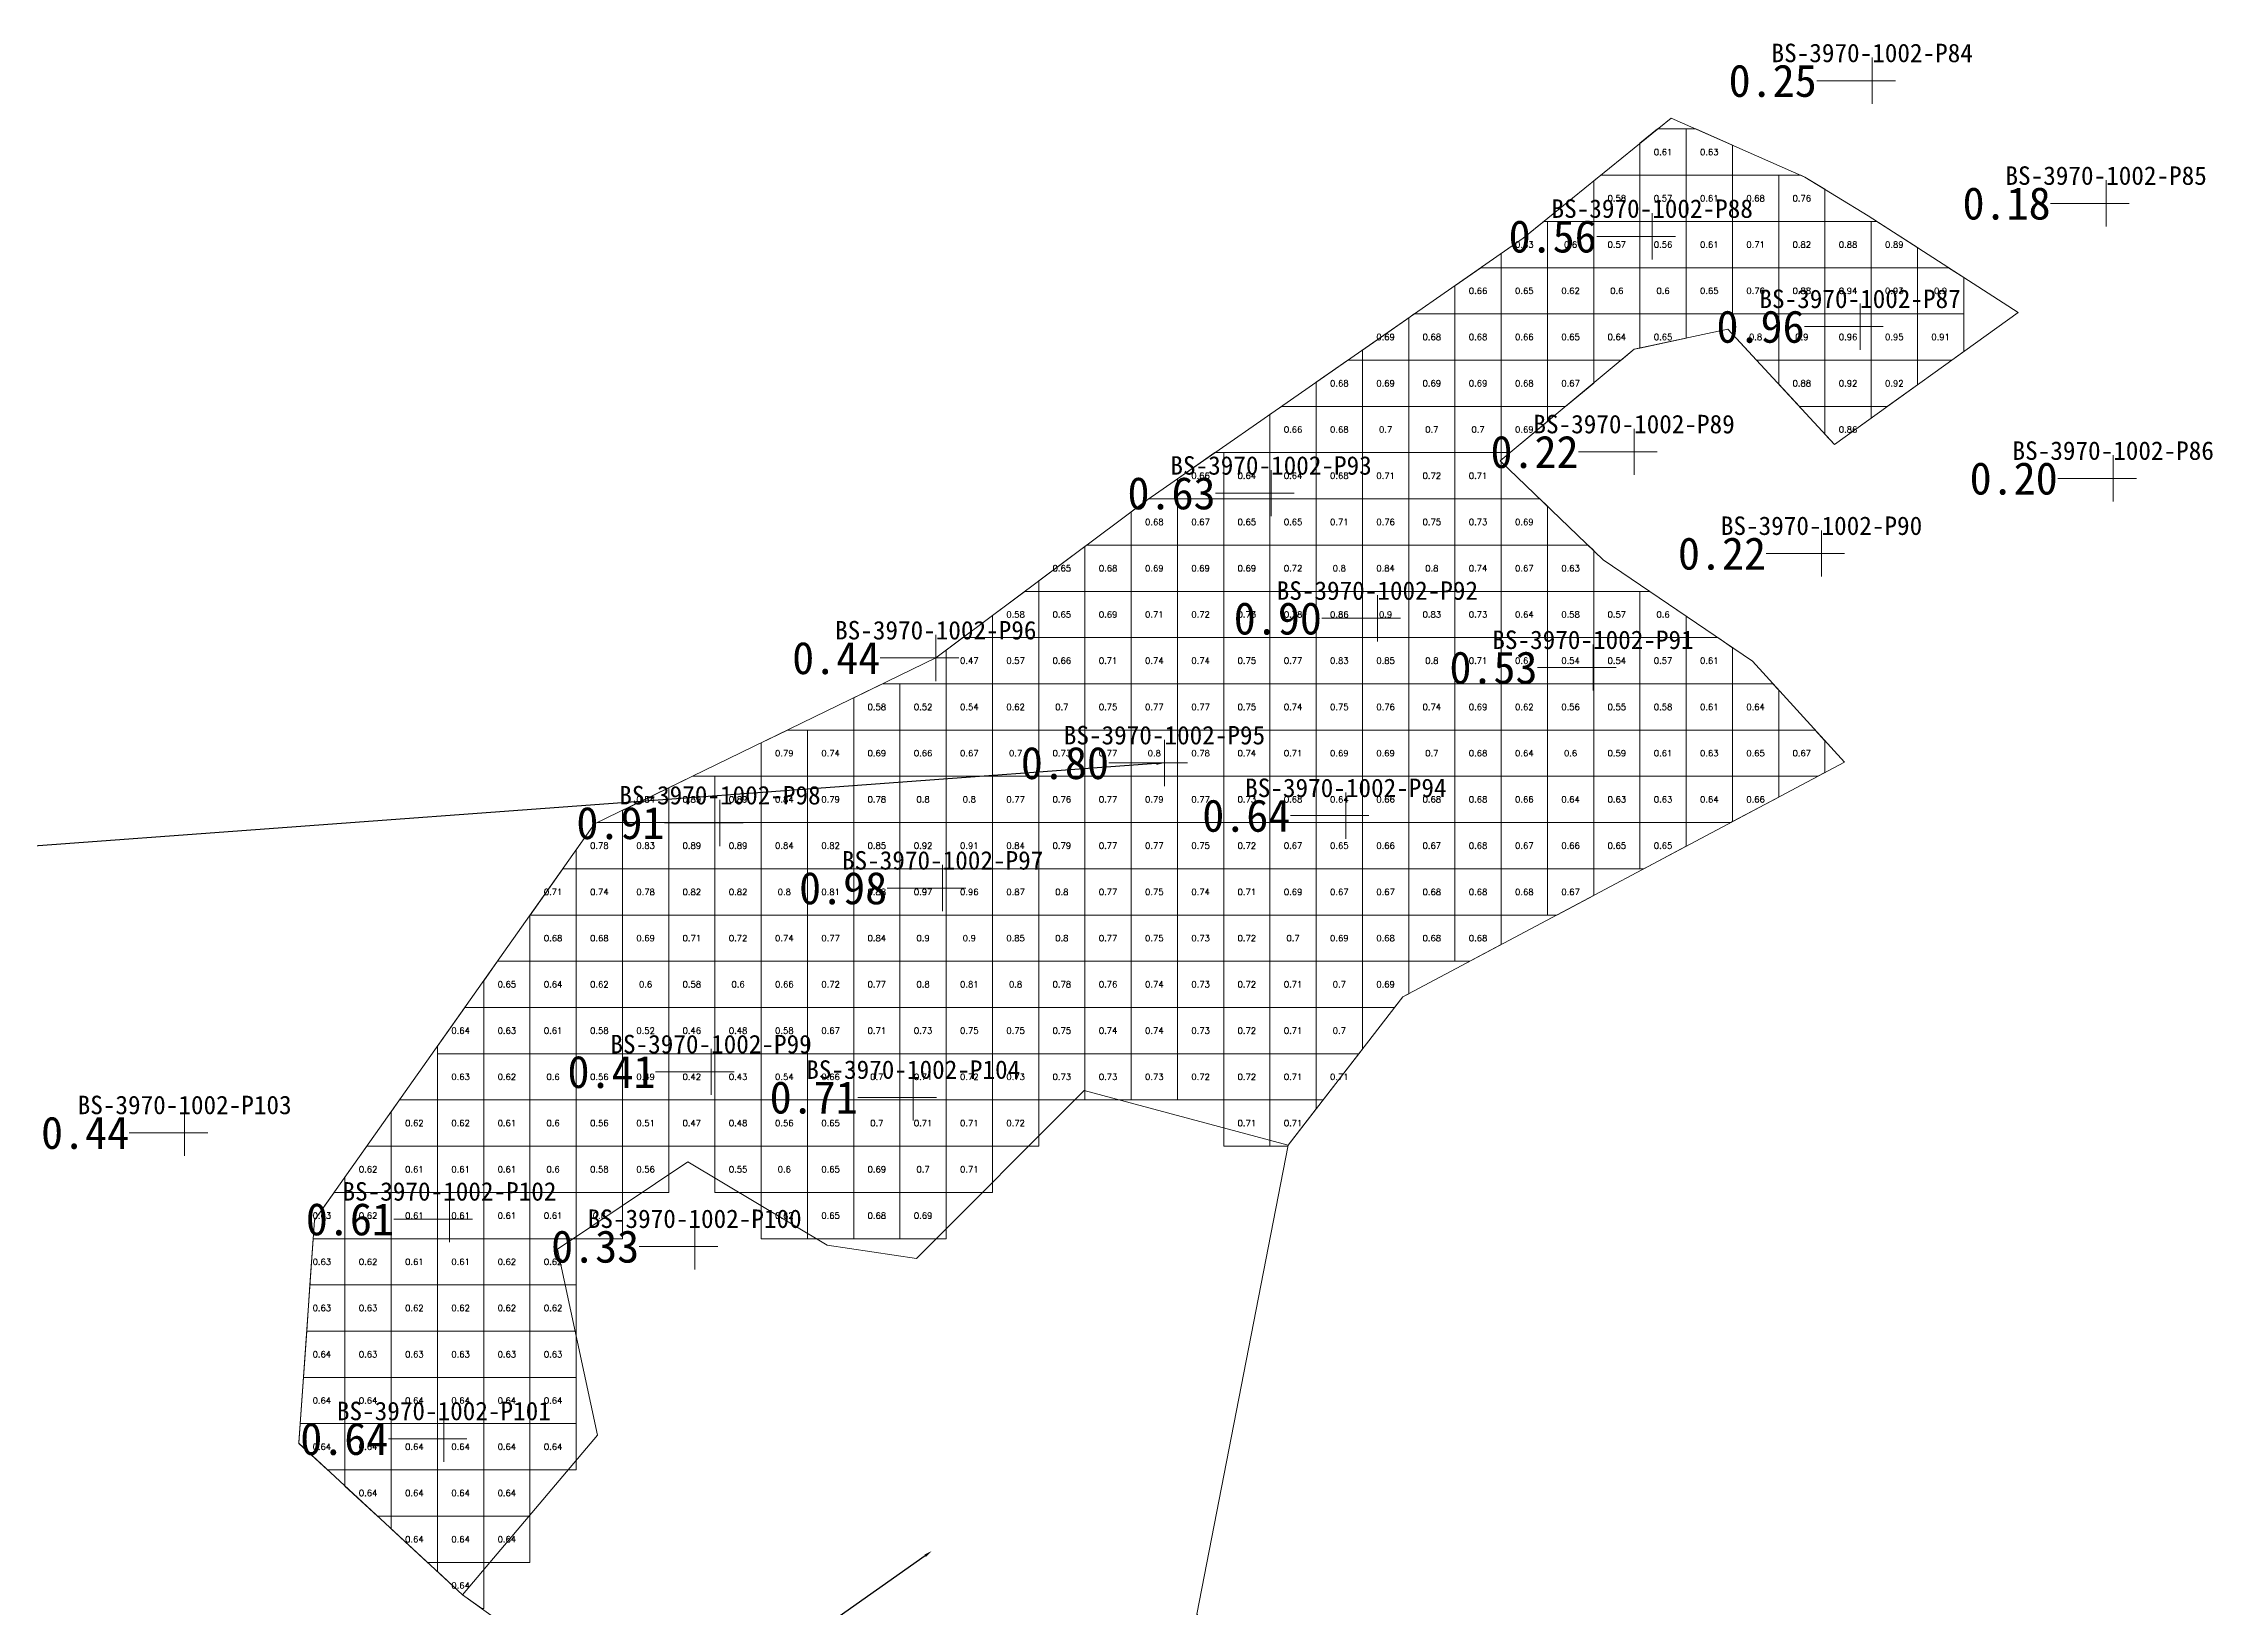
# Model space of a CAD drawing. Header units: inches. Extents: x 469771 to 470006, y 4349704 to 4349836.
# Drawn here: x 469836.36 to 469883.27, y 4349735.89 to 4349769.74 of the extents above; entities that cross this region are included whole.
import ezdxf
from ezdxf import colors
from ezdxf.entities.mleader import LeaderData, LeaderLine
from ezdxf.enums import TextEntityAlignment as Align
from ezdxf.math import Vec2, Vec3

# ---------------------------------------------------------------- set-up
doc = ezdxf.new("R2010")
doc.units = ezdxf.units.IN
doc.header["$MEASUREMENT"] = 0
for name, color, linetype, lineweight in [('点', 7, 'Continuous', 0), ('爆区方格网', 7, 'Continuous', 0), ('线条', 7, 'Continuous', 0), ('钻孔', 7, 'Continuous', 0)]:
    doc.layers.add(name, color=color, linetype=linetype, lineweight=lineweight)
doc.styles.add('3dmine_textStyle_1', font='txt.shx', dxfattribs={"height": 1, "bigfont": 'gbcbig.shx'})
doc.styles.add('3dmine_textStyle_2', font='', dxfattribs={"height": 1})
doc.styles.get("Standard").update_dxf_attribs({"font": 'arial.ttf'})
doc.styles.get('3dmine_textStyle_2').set_extended_font_data('SimSun-ExtB')

msp = doc.modelspace()

# ---------------------------------------------------------------- texts
at = {"color": 131, "linetype": 'Continuous', "lineweight": 0, "true_color": 0x80ffff, "style": '3dmine_textStyle_1'}
for s, p in [('0.61', (469871.384, 4349767.392, 3972.427)), ('0.63', (469872.384, 4349767.392, 3972.427)), ('0.58', (469870.384, 4349766.392, 3972.427)), ('0.57', (469871.384, 4349766.392, 3972.427)), ('0.61', (469872.384, 4349766.392, 3972.427)), ('0.68', (469873.384, 4349766.392, 3972.427)), ('0.76', (469874.384, 4349766.392, 3972.427)), ('0.63', (469868.384, 4349765.392, 3972.427)), ('0.6', (469869.384, 4349765.392, 3972.427)), ('0.57', (469870.384, 4349765.392, 3972.427)), ('0.56', (469871.384, 4349765.392, 3972.427)), ('0.61', (469872.384, 4349765.392, 3972.427)), ('0.71', (469873.384, 4349765.392, 3972.427)), ('0.82', (469874.384, 4349765.392, 3972.427)), ('0.88', (469875.384, 4349765.392, 3972.427)), ('0.89', (469876.384, 4349765.392, 3972.427)), ('0.66', (469867.384, 4349764.392, 3972.427)), ('0.65', (469868.384, 4349764.392, 3972.427)), ('0.62', (469869.384, 4349764.392, 3972.427)), ('0.6', (469870.384, 4349764.392, 3972.427)), ('0.6', (469871.384, 4349764.392, 3972.427)), ('0.65', (469872.384, 4349764.392, 3972.427)), ('0.76', (469873.384, 4349764.392, 3972.427)), ('0.88', (469874.384, 4349764.392, 3972.427)), ('0.94', (469875.384, 4349764.392, 3972.427)), ('0.93', (469876.384, 4349764.392, 3972.427)), ('0.9', (469877.384, 4349764.392, 3972.427)), ('0.69', (469865.384, 4349763.392, 3972.427)), ('0.68', (469866.384, 4349763.392, 3972.427)), ('0.68', (469867.384, 4349763.392, 3972.427)), ('0.66', (469868.384, 4349763.392, 3972.427)), ('0.65', (469869.384, 4349763.392, 3972.427)), ('0.64', (469870.384, 4349763.392, 3972.427)), ('0.65', (469871.384, 4349763.392, 3972.427)), ('0.8', (469873.384, 4349763.392, 3972.427)), ('0.9', (469874.384, 4349763.392, 3972.427)), ('0.96', (469875.384, 4349763.392, 3972.427)), ('0.95', (469876.384, 4349763.392, 3972.427)), ('0.91', (469877.384, 4349763.392, 3972.427)), ('0.88', (469874.384, 4349762.392, 3972.427)), ('0.92', (469875.384, 4349762.392, 3972.427)), ('0.92', (469876.384, 4349762.392, 3972.427)), ('0.86', (469875.384, 4349761.392, 3972.427)), ('0.61', (469872.384, 4349756.392, 3972.427)), ('0.61', (469872.384, 4349755.392, 3972.427)), ('0.64', (469873.384, 4349755.392, 3972.427)), ('0.63', (469872.384, 4349754.392, 3972.427)), ('0.65', (469873.384, 4349754.392, 3972.427)), ('0.67', (469874.384, 4349754.392, 3972.427)), ('0.64', (469872.384, 4349753.392, 3972.427)), ('0.66', (469873.384, 4349753.392, 3972.427)), ('0.78', (469848.384, 4349752.392, 3972.427)), ('0.71', (469847.384, 4349751.392, 3972.427)), ('0.74', (469848.384, 4349751.392, 3972.427)), ('0.68', (469847.384, 4349750.392, 3972.427)), ('0.68', (469848.384, 4349750.392, 3972.427)), ('0.65', (469846.384, 4349749.392, 3972.427)), ('0.64', (469847.384, 4349749.392, 3972.427)), ('0.62', (469848.384, 4349749.392, 3972.427)), ('0.64', (469845.384, 4349748.392, 3972.427)), ('0.63', (469846.384, 4349748.392, 3972.427)), ('0.61', (469847.384, 4349748.392, 3972.427)), ('0.58', (469848.384, 4349748.392, 3972.427)), ('0.63', (469845.384, 4349747.392, 3972.427)), ('0.62', (469846.384, 4349747.392, 3972.427)), ('0.6', (469847.384, 4349747.392, 3972.427)), ('0.56', (469848.384, 4349747.392, 3972.427)), ('0.62', (469844.384, 4349746.392, 3972.427)), ('0.62', (469845.384, 4349746.392, 3972.427)), ('0.61', (469846.384, 4349746.392, 3972.427)), ('0.6', (469847.384, 4349746.392, 3972.427)), ('0.56', (469848.384, 4349746.392, 3972.427)), ('0.71', (469856.384, 4349746.392, 3972.427)), ('0.72', (469857.384, 4349746.392, 3972.427)), ('0.71', (469862.384, 4349746.392, 3972.427)), ('0.71', (469863.384, 4349746.392, 3972.427)), ('0.62', (469843.384, 4349745.392, 3972.427)), ('0.61', (469844.384, 4349745.392, 3972.427)), ('0.61', (469845.384, 4349745.392, 3972.427)), ('0.61', (469846.384, 4349745.392, 3972.427)), ('0.6', (469847.384, 4349745.392, 3972.427)), ('0.58', (469848.384, 4349745.392, 3972.427)), ('0.71', (469856.384, 4349745.392, 3972.427)), ('0.63', (469842.384, 4349744.392, 3972.427)), ('0.62', (469843.384, 4349744.392, 3972.427)), ('0.61', (469844.384, 4349744.392, 3972.427)), ('0.61', (469845.384, 4349744.392, 3972.427)), ('0.61', (469846.384, 4349744.392, 3972.427)), ('0.61', (469847.384, 4349744.392, 3972.427)), ('0.6', (469848.384, 4349744.392, 3972.427)), ('0.63', (469842.384, 4349743.392, 3972.427)), ('0.62', (469843.384, 4349743.392, 3972.427)), ('0.61', (469844.384, 4349743.392, 3972.427)), ('0.61', (469845.384, 4349743.392, 3972.427)), ('0.62', (469846.384, 4349743.392, 3972.427)), ('0.62', (469847.384, 4349743.392, 3972.427)), ('0.63', (469842.384, 4349742.392, 3972.427)), ('0.63', (469843.384, 4349742.392, 3972.427)), ('0.62', (469844.384, 4349742.392, 3972.427)), ('0.62', (469845.384, 4349742.392, 3972.427)), ('0.62', (469846.384, 4349742.392, 3972.427)), ('0.62', (469847.384, 4349742.392, 3972.427)), ('0.64', (469842.384, 4349741.392, 3972.427)), ('0.63', (469843.384, 4349741.392, 3972.427)), ('0.63', (469844.384, 4349741.392, 3972.427)), ('0.63', (469845.384, 4349741.392, 3972.427)), ('0.63', (469846.384, 4349741.392, 3972.427)), ('0.63', (469847.384, 4349741.392, 3972.427)), ('0.64', (469842.384, 4349740.392, 3972.427)), ('0.64', (469843.384, 4349740.392, 3972.427)), ('0.64', (469844.384, 4349740.392, 3972.427)), ('0.64', (469845.384, 4349740.392, 3972.427)), ('0.64', (469846.384, 4349740.392, 3972.427)), ('0.64', (469847.384, 4349740.392, 3972.427)), ('0.64', (469842.384, 4349739.392, 3972.427)), ('0.64', (469843.384, 4349739.392, 3972.427)), ('0.64', (469844.384, 4349739.392, 3972.427)), ('0.64', (469845.384, 4349739.392, 3972.427)), ('0.64', (469846.384, 4349739.392, 3972.427)), ('0.64', (469847.384, 4349739.392, 3972.427)), ('0.64', (469843.384, 4349738.392, 3972.427)), ('0.64', (469844.384, 4349738.392, 3972.427)), ('0.64', (469845.384, 4349738.392, 3972.427)), ('0.64', (469846.384, 4349738.392, 3972.427)), ('0.64', (469844.384, 4349737.392, 3972.427)), ('0.64', (469845.384, 4349737.392, 3972.427)), ('0.64', (469846.384, 4349737.392, 3972.427)), ('0.64', (469845.384, 4349736.392, 3972.427))]:
    msp.add_text(s, height=0.1333, dxfattribs=at).set_placement(p, align=Align.MIDDLE_CENTER)
at = {"color": 4, "linetype": 'Continuous', "lineweight": 0, "true_color": 0x00ffff, "style": '3dmine_textStyle_1'}
for s, p in [('0.68', (469864.384, 4349762.392, 3972.427)), ('0.69', (469865.384, 4349762.392, 3972.427)), ('0.69', (469866.384, 4349762.392, 3972.427)), ('0.69', (469867.384, 4349762.392, 3972.427)), ('0.68', (469868.384, 4349762.392, 3972.427)), ('0.67', (469869.384, 4349762.392, 3972.427)), ('0.66', (469863.384, 4349761.392, 3972.427)), ('0.68', (469864.384, 4349761.392, 3972.427)), ('0.7', (469865.384, 4349761.392, 3972.427)), ('0.7', (469866.384, 4349761.392, 3972.427)), ('0.7', (469867.384, 4349761.392, 3972.427)), ('0.69', (469868.384, 4349761.392, 3972.427)), ('0.66', (469861.384, 4349760.392, 3972.427)), ('0.64', (469862.384, 4349760.392, 3972.427)), ('0.64', (469863.384, 4349760.392, 3972.427)), ('0.68', (469864.384, 4349760.392, 3972.427)), ('0.71', (469865.384, 4349760.392, 3972.427)), ('0.72', (469866.384, 4349760.392, 3972.427)), ('0.71', (469867.384, 4349760.392, 3972.427)), ('0.68', (469860.384, 4349759.392, 3972.427)), ('0.67', (469861.384, 4349759.392, 3972.427)), ('0.65', (469862.384, 4349759.392, 3972.427)), ('0.65', (469863.384, 4349759.392, 3972.427)), ('0.71', (469864.384, 4349759.392, 3972.427)), ('0.76', (469865.384, 4349759.392, 3972.427)), ('0.75', (469866.384, 4349759.392, 3972.427)), ('0.73', (469867.384, 4349759.392, 3972.427)), ('0.69', (469868.384, 4349759.392, 3972.427)), ('0.65', (469858.384, 4349758.392, 3972.427)), ('0.68', (469859.384, 4349758.392, 3972.427)), ('0.69', (469860.384, 4349758.392, 3972.427)), ('0.69', (469861.384, 4349758.392, 3972.427)), ('0.69', (469862.384, 4349758.392, 3972.427)), ('0.72', (469863.384, 4349758.392, 3972.427)), ('0.8', (469864.384, 4349758.392, 3972.427)), ('0.84', (469865.384, 4349758.392, 3972.427)), ('0.8', (469866.384, 4349758.392, 3972.427)), ('0.74', (469867.384, 4349758.392, 3972.427)), ('0.67', (469868.384, 4349758.392, 3972.427)), ('0.63', (469869.384, 4349758.392, 3972.427)), ('0.58', (469857.384, 4349757.392, 3972.427)), ('0.65', (469858.384, 4349757.392, 3972.427)), ('0.69', (469859.384, 4349757.392, 3972.427)), ('0.71', (469860.384, 4349757.392, 3972.427)), ('0.72', (469861.384, 4349757.392, 3972.427)), ('0.73', (469862.384, 4349757.392, 3972.427)), ('0.78', (469863.384, 4349757.392, 3972.427)), ('0.86', (469864.384, 4349757.392, 3972.427)), ('0.9', (469865.384, 4349757.392, 3972.427)), ('0.83', (469866.384, 4349757.392, 3972.427)), ('0.73', (469867.384, 4349757.392, 3972.427)), ('0.64', (469868.384, 4349757.392, 3972.427)), ('0.58', (469869.384, 4349757.392, 3972.427)), ('0.57', (469870.384, 4349757.392, 3972.427)), ('0.6', (469871.384, 4349757.392, 3972.427)), ('0.47', (469856.384, 4349756.392, 3972.427)), ('0.57', (469857.384, 4349756.392, 3972.427)), ('0.66', (469858.384, 4349756.392, 3972.427)), ('0.71', (469859.384, 4349756.392, 3972.427)), ('0.74', (469860.384, 4349756.392, 3972.427)), ('0.74', (469861.384, 4349756.392, 3972.427)), ('0.75', (469862.384, 4349756.392, 3972.427)), ('0.77', (469863.384, 4349756.392, 3972.427)), ('0.83', (469864.384, 4349756.392, 3972.427)), ('0.85', (469865.384, 4349756.392, 3972.427)), ('0.8', (469866.384, 4349756.392, 3972.427)), ('0.71', (469867.384, 4349756.392, 3972.427)), ('0.61', (469868.384, 4349756.392, 3972.427)), ('0.54', (469869.384, 4349756.392, 3972.427)), ('0.54', (469870.384, 4349756.392, 3972.427)), ('0.57', (469871.384, 4349756.392, 3972.427)), ('0.58', (469854.384, 4349755.392, 3972.427)), ('0.52', (469855.384, 4349755.392, 3972.427)), ('0.54', (469856.384, 4349755.392, 3972.427)), ('0.62', (469857.384, 4349755.392, 3972.427)), ('0.7', (469858.384, 4349755.392, 3972.427)), ('0.75', (469859.384, 4349755.392, 3972.427)), ('0.77', (469860.384, 4349755.392, 3972.427)), ('0.77', (469861.384, 4349755.392, 3972.427)), ('0.75', (469862.384, 4349755.392, 3972.427)), ('0.74', (469863.384, 4349755.392, 3972.427)), ('0.75', (469864.384, 4349755.392, 3972.427)), ('0.76', (469865.384, 4349755.392, 3972.427)), ('0.74', (469866.384, 4349755.392, 3972.427)), ('0.69', (469867.384, 4349755.392, 3972.427)), ('0.62', (469868.384, 4349755.392, 3972.427)), ('0.56', (469869.384, 4349755.392, 3972.427)), ('0.55', (469870.384, 4349755.392, 3972.427)), ('0.58', (469871.384, 4349755.392, 3972.427)), ('0.79', (469852.384, 4349754.392, 3972.427)), ('0.74', (469853.384, 4349754.392, 3972.427)), ('0.69', (469854.384, 4349754.392, 3972.427)), ('0.66', (469855.384, 4349754.392, 3972.427)), ('0.67', (469856.384, 4349754.392, 3972.427)), ('0.7', (469857.384, 4349754.392, 3972.427)), ('0.73', (469858.384, 4349754.392, 3972.427)), ('0.77', (469859.384, 4349754.392, 3972.427)), ('0.8', (469860.384, 4349754.392, 3972.427)), ('0.78', (469861.384, 4349754.392, 3972.427)), ('0.74', (469862.384, 4349754.392, 3972.427)), ('0.71', (469863.384, 4349754.392, 3972.427)), ('0.69', (469864.384, 4349754.392, 3972.427)), ('0.69', (469865.384, 4349754.392, 3972.427)), ('0.7', (469866.384, 4349754.392, 3972.427)), ('0.68', (469867.384, 4349754.392, 3972.427)), ('0.64', (469868.384, 4349754.392, 3972.427)), ('0.6', (469869.384, 4349754.392, 3972.427)), ('0.59', (469870.384, 4349754.392, 3972.427)), ('0.61', (469871.384, 4349754.392, 3972.427)), ('0.84', (469849.384, 4349753.392, 3972.427)), ('0.89', (469850.384, 4349753.392, 3972.427)), ('0.89', (469851.384, 4349753.392, 3972.427)), ('0.84', (469852.384, 4349753.392, 3972.427)), ('0.79', (469853.384, 4349753.392, 3972.427)), ('0.78', (469854.384, 4349753.392, 3972.427)), ('0.8', (469855.384, 4349753.392, 3972.427)), ('0.8', (469856.384, 4349753.392, 3972.427)), ('0.77', (469857.384, 4349753.392, 3972.427)), ('0.76', (469858.384, 4349753.392, 3972.427)), ('0.77', (469859.384, 4349753.392, 3972.427)), ('0.79', (469860.384, 4349753.392, 3972.427)), ('0.77', (469861.384, 4349753.392, 3972.427)), ('0.73', (469862.384, 4349753.392, 3972.427)), ('0.68', (469863.384, 4349753.392, 3972.427)), ('0.64', (469864.384, 4349753.392, 3972.427)), ('0.66', (469865.384, 4349753.392, 3972.427)), ('0.68', (469866.384, 4349753.392, 3972.427)), ('0.68', (469867.384, 4349753.392, 3972.427)), ('0.66', (469868.384, 4349753.392, 3972.427)), ('0.64', (469869.384, 4349753.392, 3972.427)), ('0.63', (469870.384, 4349753.392, 3972.427)), ('0.63', (469871.384, 4349753.392, 3972.427)), ('0.83', (469849.384, 4349752.392, 3972.427)), ('0.89', (469850.384, 4349752.392, 3972.427)), ('0.89', (469851.384, 4349752.392, 3972.427)), ('0.84', (469852.384, 4349752.392, 3972.427)), ('0.82', (469853.384, 4349752.392, 3972.427)), ('0.85', (469854.384, 4349752.392, 3972.427)), ('0.92', (469855.384, 4349752.392, 3972.427)), ('0.91', (469856.384, 4349752.392, 3972.427)), ('0.84', (469857.384, 4349752.392, 3972.427)), ('0.79', (469858.384, 4349752.392, 3972.427)), ('0.77', (469859.384, 4349752.392, 3972.427)), ('0.77', (469860.384, 4349752.392, 3972.427)), ('0.75', (469861.384, 4349752.392, 3972.427)), ('0.72', (469862.384, 4349752.392, 3972.427)), ('0.67', (469863.384, 4349752.392, 3972.427)), ('0.65', (469864.384, 4349752.392, 3972.427)), ('0.66', (469865.384, 4349752.392, 3972.427)), ('0.67', (469866.384, 4349752.392, 3972.427)), ('0.68', (469867.384, 4349752.392, 3972.427)), ('0.67', (469868.384, 4349752.392, 3972.427)), ('0.66', (469869.384, 4349752.392, 3972.427)), ('0.65', (469870.384, 4349752.392, 3972.427)), ('0.65', (469871.384, 4349752.392, 3972.427)), ('0.78', (469849.384, 4349751.392, 3972.427)), ('0.82', (469850.384, 4349751.392, 3972.427)), ('0.82', (469851.384, 4349751.392, 3972.427)), ('0.8', (469852.384, 4349751.392, 3972.427)), ('0.81', (469853.384, 4349751.392, 3972.427)), ('0.88', (469854.384, 4349751.392, 3972.427)), ('0.97', (469855.384, 4349751.392, 3972.427)), ('0.96', (469856.384, 4349751.392, 3972.427)), ('0.87', (469857.384, 4349751.392, 3972.427)), ('0.8', (469858.384, 4349751.392, 3972.427)), ('0.77', (469859.384, 4349751.392, 3972.427)), ('0.75', (469860.384, 4349751.392, 3972.427)), ('0.74', (469861.384, 4349751.392, 3972.427)), ('0.71', (469862.384, 4349751.392, 3972.427)), ('0.69', (469863.384, 4349751.392, 3972.427)), ('0.67', (469864.384, 4349751.392, 3972.427)), ('0.67', (469865.384, 4349751.392, 3972.427)), ('0.68', (469866.384, 4349751.392, 3972.427)), ('0.68', (469867.384, 4349751.392, 3972.427)), ('0.68', (469868.384, 4349751.392, 3972.427)), ('0.67', (469869.384, 4349751.392, 3972.427)), ('0.69', (469849.384, 4349750.392, 3972.427)), ('0.71', (469850.384, 4349750.392, 3972.427)), ('0.72', (469851.384, 4349750.392, 3972.427)), ('0.74', (469852.384, 4349750.392, 3972.427)), ('0.77', (469853.384, 4349750.392, 3972.427)), ('0.84', (469854.384, 4349750.392, 3972.427)), ('0.9', (469855.384, 4349750.392, 3972.427)), ('0.9', (469856.384, 4349750.392, 3972.427)), ('0.85', (469857.384, 4349750.392, 3972.427)), ('0.8', (469858.384, 4349750.392, 3972.427)), ('0.77', (469859.384, 4349750.392, 3972.427)), ('0.75', (469860.384, 4349750.392, 3972.427)), ('0.73', (469861.384, 4349750.392, 3972.427)), ('0.72', (469862.384, 4349750.392, 3972.427)), ('0.7', (469863.384, 4349750.392, 3972.427)), ('0.69', (469864.384, 4349750.392, 3972.427)), ('0.68', (469865.384, 4349750.392, 3972.427)), ('0.68', (469866.384, 4349750.392, 3972.427)), ('0.68', (469867.384, 4349750.392, 3972.427)), ('0.6', (469849.384, 4349749.392, 3972.427)), ('0.58', (469850.384, 4349749.392, 3972.427)), ('0.6', (469851.384, 4349749.392, 3972.427)), ('0.66', (469852.384, 4349749.392, 3972.427)), ('0.72', (469853.384, 4349749.392, 3972.427)), ('0.77', (469854.384, 4349749.392, 3972.427)), ('0.8', (469855.384, 4349749.392, 3972.427)), ('0.81', (469856.384, 4349749.392, 3972.427)), ('0.8', (469857.384, 4349749.392, 3972.427)), ('0.78', (469858.384, 4349749.392, 3972.427)), ('0.76', (469859.384, 4349749.392, 3972.427)), ('0.74', (469860.384, 4349749.392, 3972.427)), ('0.73', (469861.384, 4349749.392, 3972.427)), ('0.72', (469862.384, 4349749.392, 3972.427)), ('0.71', (469863.384, 4349749.392, 3972.427)), ('0.7', (469864.384, 4349749.392, 3972.427)), ('0.69', (469865.384, 4349749.392, 3972.427)), ('0.52', (469849.384, 4349748.392, 3972.427)), ('0.46', (469850.384, 4349748.392, 3972.427)), ('0.48', (469851.384, 4349748.392, 3972.427)), ('0.58', (469852.384, 4349748.392, 3972.427)), ('0.67', (469853.384, 4349748.392, 3972.427)), ('0.71', (469854.384, 4349748.392, 3972.427)), ('0.73', (469855.384, 4349748.392, 3972.427)), ('0.75', (469856.384, 4349748.392, 3972.427)), ('0.75', (469857.384, 4349748.392, 3972.427)), ('0.75', (469858.384, 4349748.392, 3972.427)), ('0.74', (469859.384, 4349748.392, 3972.427)), ('0.74', (469860.384, 4349748.392, 3972.427)), ('0.73', (469861.384, 4349748.392, 3972.427)), ('0.72', (469862.384, 4349748.392, 3972.427)), ('0.71', (469863.384, 4349748.392, 3972.427)), ('0.7', (469864.384, 4349748.392, 3972.427)), ('0.49', (469849.384, 4349747.392, 3972.427)), ('0.42', (469850.384, 4349747.392, 3972.427)), ('0.43', (469851.384, 4349747.392, 3972.427)), ('0.54', (469852.384, 4349747.392, 3972.427)), ('0.66', (469853.384, 4349747.392, 3972.427)), ('0.7', (469854.384, 4349747.392, 3972.427)), ('0.71', (469855.384, 4349747.392, 3972.427)), ('0.72', (469856.384, 4349747.392, 3972.427)), ('0.73', (469857.384, 4349747.392, 3972.427)), ('0.73', (469858.384, 4349747.392, 3972.427)), ('0.73', (469859.384, 4349747.392, 3972.427)), ('0.73', (469860.384, 4349747.392, 3972.427)), ('0.72', (469861.384, 4349747.392, 3972.427)), ('0.72', (469862.384, 4349747.392, 3972.427)), ('0.71', (469863.384, 4349747.392, 3972.427)), ('0.71', (469864.384, 4349747.392, 3972.427)), ('0.51', (469849.384, 4349746.392, 3972.427)), ('0.47', (469850.384, 4349746.392, 3972.427)), ('0.48', (469851.384, 4349746.392, 3972.427)), ('0.56', (469852.384, 4349746.392, 3972.427)), ('0.65', (469853.384, 4349746.392, 3972.427)), ('0.7', (469854.384, 4349746.392, 3972.427)), ('0.71', (469855.384, 4349746.392, 3972.427)), ('0.56', (469849.384, 4349745.392, 3972.427)), ('0.55', (469851.384, 4349745.392, 3972.427)), ('0.6', (469852.384, 4349745.392, 3972.427)), ('0.65', (469853.384, 4349745.392, 3972.427)), ('0.69', (469854.384, 4349745.392, 3972.427)), ('0.7', (469855.384, 4349745.392, 3972.427)), ('0.62', (469852.384, 4349744.392, 3972.427)), ('0.65', (469853.384, 4349744.392, 3972.427)), ('0.68', (469854.384, 4349744.392, 3972.427)), ('0.69', (469855.384, 4349744.392, 3972.427))]:
    msp.add_text(s, height=0.1333, dxfattribs=at).set_placement(p, align=Align.MIDDLE_CENTER)
at = {"layer": '钻孔', "color": 138, "linetype": 'Continuous', "lineweight": 0, "true_color": 0x004c4c, "style": '3dmine_textStyle_2'}
for s, p in [('BS-3970-1002-P84', (469875.906, 4349769.337, 3972.173)), ('BS-3970-1002-P85', (469880.964, 4349766.684, 3972.261)), ('BS-3970-1002-P88', (469871.149, 4349765.97, 3972.171)), ('BS-3970-1002-P87', (469875.644, 4349764.019, 3972.134)), ('BS-3970-1002-P89', (469870.757, 4349761.31, 3972.126)), ('BS-3970-1002-P86', (469881.117, 4349760.736, 3972.291)), ('BS-3970-1002-P93', (469862.908, 4349760.416, 3971.947)), ('BS-3970-1002-P90', (469874.81, 4349759.112, 3972.217)), ('BS-3970-1002-P92', (469865.206, 4349757.709, 3971.994)), ('BS-3970-1002-P96', (469855.658, 4349756.852, 3971.942)), ('BS-3970-1002-P91', (469869.869, 4349756.645, 3972.08)), ('BS-3970-1002-P95', (469860.603, 4349754.582, 3971.872)), ('BS-3970-1002-P98', (469850.992, 4349753.284, 3972.153)), ('BS-3970-1002-P94', (469864.525, 4349753.443, 3971.868)), ('BS-3970-1002-P97', (469855.807, 4349751.875, 3972.174)), ('BS-3970-1002-P99', (469850.8, 4349747.901, 3972.427)), ('BS-3970-1002-P104', (469855.171, 4349747.349, 3972.448)), ('BS-3970-1002-P103', (469839.417, 4349746.585, 3972.388)), ('BS-3970-1002-P102', (469845.143, 4349744.715, 3972.446)), ('BS-3970-1002-P100', (469850.446, 4349744.124, 3972.516)), ('BS-3970-1002-P101', (469845.022, 4349739.966, 3972.606))]:
    msp.add_text(s, height=0.4, dxfattribs=at).set_placement(p, align=Align.CENTER)
at = {"layer": '钻孔', "color": 8, "linetype": 'Continuous', "lineweight": 0, "true_color": 0x808080, "style": '3dmine_textStyle_2'}
for s, p in [('0.25', (469874.706, 4349768.937, 3966.173)), ('0.18', (469879.764, 4349766.284, 3966.261)), ('0.22', (469869.557, 4349760.91, 3966.126)), ('0.20', (469879.917, 4349760.336, 3966.291)), ('0.22', (469873.61, 4349758.712, 3966.217)), ('0.44', (469854.458, 4349756.452, 3965.942)), ('0.41', (469849.6, 4349747.501, 3966.427)), ('0.44', (469838.217, 4349746.185, 3966.388)), ('0.33', (469849.246, 4349743.724, 3966.016))]:
    msp.add_text(s, height=0.7, dxfattribs=at).set_placement(p, align=Align.MIDDLE_RIGHT)
at = {"layer": '钻孔', "color": 131, "linetype": 'Continuous', "lineweight": 0, "true_color": 0x80ffff, "style": '3dmine_textStyle_2'}
for s, p in [('0.56', (469869.949, 4349765.57, 3966.171)), ('0.96', (469874.444, 4349763.619, 3966.134)), ('0.63', (469861.708, 4349760.016, 3965.947)), ('0.90', (469864.006, 4349757.309, 3965.994)), ('0.53', (469868.669, 4349756.245, 3966.08)), ('0.80', (469859.403, 4349754.182, 3965.872)), ('0.91', (469849.792, 4349752.884, 3966.153)), ('0.64', (469863.325, 4349753.043, 3965.868)), ('0.98', (469854.607, 4349751.475, 3966.174)), ('0.71', (469853.971, 4349746.949, 3966.448)), ('0.61', (469843.943, 4349744.315, 3966.446)), ('0.64', (469843.822, 4349739.566, 3966.106))]:
    msp.add_text(s, height=0.7, dxfattribs=at).set_placement(p, align=Align.MIDDLE_RIGHT)

# ---------------------------------------------------------------- hatches: boundary and pattern name
at = {"layer": '钻孔', "linetype": 'Continuous', "lineweight": 0, "true_color": 0x808080, "extrusion": (0, 1, 0)}
for points in [[(-469876.906, 3960.173), (-469875.906, 3960.173), (-469875.906, 3972.173), (-469876.906, 3972.173)], [(-469881.964, 3960.261), (-469880.964, 3960.261), (-469880.964, 3972.261), (-469881.964, 3972.261)], [(-469871.757, 3960.126), (-469870.757, 3960.126), (-469870.757, 3972.126), (-469871.757, 3972.126)], [(-469882.117, 3960.291), (-469881.117, 3960.291), (-469881.117, 3972.291), (-469882.117, 3972.291)], [(-469875.81, 3960.217), (-469874.81, 3960.217), (-469874.81, 3972.217), (-469875.81, 3972.217)], [(-469856.658, 3959.942), (-469855.658, 3959.942), (-469855.658, 3971.942), (-469856.658, 3971.942)], [(-469851.8, 3960.427), (-469850.8, 3960.427), (-469850.8, 3972.427), (-469851.8, 3972.427)], [(-469840.417, 3960.388), (-469839.417, 3960.388), (-469839.417, 3972.388), (-469840.417, 3972.388)], [(-469851.446, 3959.516), (-469850.446, 3959.516), (-469850.446, 3972.516), (-469851.446, 3972.516)]]:
    msp.add_hatch(color=8, dxfattribs=at).paths.add_polyline_path(points, flags=0)
at = {"layer": '钻孔', "linetype": 'Continuous', "lineweight": 0, "true_color": 0x80ffff, "extrusion": (0, 1, 0)}
for points in [[(-469872.149, 3960.171), (-469871.149, 3960.171), (-469871.149, 3972.171), (-469872.149, 3972.171)], [(-469876.644, 3960.134), (-469875.644, 3960.134), (-469875.644, 3972.134), (-469876.644, 3972.134)], [(-469863.908, 3959.947), (-469862.908, 3959.947), (-469862.908, 3971.947), (-469863.908, 3971.947)], [(-469866.206, 3959.994), (-469865.206, 3959.994), (-469865.206, 3971.994), (-469866.206, 3971.994)], [(-469870.869, 3960.08), (-469869.869, 3960.08), (-469869.869, 3972.08), (-469870.869, 3972.08)], [(-469861.603, 3959.872), (-469860.603, 3959.872), (-469860.603, 3971.872), (-469861.603, 3971.872)], [(-469865.525, 3959.868), (-469864.525, 3959.868), (-469864.525, 3971.868), (-469865.525, 3971.868)], [(-469851.992, 3960.153), (-469850.992, 3960.153), (-469850.992, 3972.153), (-469851.992, 3972.153)], [(-469856.807, 3960.174), (-469855.807, 3960.174), (-469855.807, 3972.174), (-469856.807, 3972.174)], [(-469856.171, 3960.448), (-469855.171, 3960.448), (-469855.171, 3972.448), (-469856.171, 3972.448)], [(-469846.143, 3960.446), (-469845.143, 3960.446), (-469845.143, 3972.446), (-469846.143, 3972.446)], [(-469846.022, 3959.606), (-469845.022, 3959.606), (-469845.022, 3972.606), (-469846.022, 3972.606)]]:
    msp.add_hatch(color=131, dxfattribs=at).paths.add_polyline_path(points, flags=0)

# ---------------------------------------------------------------- linework, layer by layer
at = {"color": 4, "linetype": 'Continuous', "lineweight": 0, "true_color": 0x00ffff, "elevation": 3966.233}
msp.add_lwpolyline([(469845.427, 4349736.191), (469841.883, 4349739.467), (469842.228, 4349744.294), (469848.28, 4349752.862), (469855.658, 4349756.452), (469860.241, 4349759.881), (469868.362, 4349765.532), (469871.556, 4349768.128), (469874.451, 4349766.853), (469875.821, 4349766.011), (469879.061, 4349763.923), (469875.09, 4349761.071), (469872.785, 4349763.564), (469870.761, 4349763.128), (469867.863, 4349760.713), (469870.09, 4349758.577), (469873.314, 4349756.381), (469875.304, 4349754.198), (469865.757, 4349749.122), (469863.277, 4349745.916), (469858.867, 4349747.095), (469855.24, 4349743.466), (469853.308, 4349743.754), (469850.298, 4349745.551), (469847.477, 4349743.663), (469848.343, 4349739.646), (469845.427, 4349736.191)], dxfattribs=at)
at = {"color": 7, "linetype": 'Continuous', "lineweight": 0, "elevation": 3966.233}
msp.add_lwpolyline([(469845.427, 4349736.191), (469868.108, 4349719.891), (469868.108, 4349719.891), (469864.089, 4349732.247), (469861.567, 4349735.442), (469861.304, 4349735.775), (469863.277, 4349745.916), (469858.867, 4349747.095), (469855.24, 4349743.466), (469853.308, 4349743.754), (469850.298, 4349745.551), (469847.477, 4349743.663), (469848.343, 4349739.646), (469845.427, 4349736.191), (469845.427, 4349736.191)], dxfattribs=at)
at = {"layer": '点', "color": 138, "linetype": 'Continuous', "lineweight": 0, "true_color": 0x004c4c}
for points, elevation in [([(469875.906, 4349768.437), (469875.906, 4349769.437)], 3972.173), ([(469876.406, 4349768.937), (469875.406, 4349768.937)], 3972.173), ([(469880.964, 4349765.784), (469880.964, 4349766.784)], 3972.261), ([(469881.464, 4349766.284), (469880.464, 4349766.284)], 3972.261), ([(469871.149, 4349765.07), (469871.149, 4349766.07)], 3972.171), ([(469871.649, 4349765.57), (469870.649, 4349765.57)], 3972.171), ([(469875.644, 4349763.119), (469875.644, 4349764.119)], 3972.134), ([(469876.144, 4349763.619), (469875.144, 4349763.619)], 3972.134), ([(469870.757, 4349760.41), (469870.757, 4349761.41)], 3972.126), ([(469862.908, 4349759.516), (469862.908, 4349760.516)], 3971.947), ([(469871.257, 4349760.91), (469870.257, 4349760.91)], 3972.126), ([(469881.117, 4349759.836), (469881.117, 4349760.836)], 3972.291), ([(469863.408, 4349760.016), (469862.408, 4349760.016)], 3971.947), ([(469881.617, 4349760.336), (469880.617, 4349760.336)], 3972.291), ([(469874.81, 4349758.212), (469874.81, 4349759.212)], 3972.217), ([(469875.31, 4349758.712), (469874.31, 4349758.712)], 3972.217), ([(469865.206, 4349756.809), (469865.206, 4349757.809)], 3971.994), ([(469865.706, 4349757.309), (469864.706, 4349757.309)], 3971.994), ([(469855.658, 4349755.952), (469855.658, 4349756.952)], 3971.942), ([(469869.869, 4349755.745), (469869.869, 4349756.745)], 3972.08), ([(469856.158, 4349756.452), (469855.158, 4349756.452)], 3971.942), ([(469870.369, 4349756.245), (469869.369, 4349756.245)], 3972.08), ([(469860.603, 4349753.682), (469860.603, 4349754.682)], 3971.872), ([(469861.103, 4349754.182), (469860.103, 4349754.182)], 3971.872), ([(469864.525, 4349752.543), (469864.525, 4349753.543)], 3971.868), ([(469850.992, 4349752.384), (469850.992, 4349753.384)], 3972.153), ([(469865.025, 4349753.043), (469864.025, 4349753.043)], 3971.868), ([(469851.492, 4349752.884), (469850.492, 4349752.884)], 3972.153), ([(469855.807, 4349750.975), (469855.807, 4349751.975)], 3972.174), ([(469856.307, 4349751.475), (469855.307, 4349751.475)], 3972.174), ([(469850.8, 4349747.001), (469850.8, 4349748.001)], 3972.427), ([(469851.3, 4349747.501), (469850.3, 4349747.501)], 3972.427), ([(469855.171, 4349746.449), (469855.171, 4349747.449)], 3972.448), ([(469855.671, 4349746.949), (469854.671, 4349746.949)], 3972.448), ([(469839.417, 4349745.685), (469839.417, 4349746.685)], 3972.388), ([(469839.917, 4349746.185), (469838.917, 4349746.185)], 3972.388), ([(469845.143, 4349743.815), (469845.143, 4349744.815)], 3972.446), ([(469845.643, 4349744.315), (469844.643, 4349744.315)], 3972.446), ([(469850.446, 4349743.224), (469850.446, 4349744.224)], 3972.516), ([(469850.946, 4349743.724), (469849.946, 4349743.724)], 3972.516), ([(469845.022, 4349739.066), (469845.022, 4349740.066)], 3972.606), ([(469845.522, 4349739.566), (469844.522, 4349739.566)], 3972.606)]:
    msp.add_lwpolyline(points, dxfattribs=dict(at, elevation=elevation))
at = {"layer": '爆区方格网', "color": 131, "linetype": 'Continuous', "lineweight": 0, "true_color": 0x80ffff, "elevation": 3972.427}
for points in [[(469871.884, 4349766.892), (469870.884, 4349766.892), (469870.884, 4349767.582), (469871.265, 4349767.892), (469871.884, 4349767.892), (469871.884, 4349766.892)], [(469872.884, 4349767.543), (469872.884, 4349766.892), (469871.884, 4349766.892), (469871.884, 4349767.892), (469872.092, 4349767.892), (469872.884, 4349767.543)], [(469870.884, 4349765.892), (469869.884, 4349765.892), (469869.884, 4349766.769), (469870.035, 4349766.892), (469870.884, 4349766.892), (469870.884, 4349765.892)], [(469871.884, 4349765.892), (469870.884, 4349765.892), (469870.884, 4349766.892), (469871.884, 4349766.892), (469871.884, 4349765.892)], [(469872.884, 4349765.892), (469871.884, 4349765.892), (469871.884, 4349766.892), (469872.884, 4349766.892), (469872.884, 4349765.892)], [(469873.884, 4349765.892), (469872.884, 4349765.892), (469872.884, 4349766.892), (469873.884, 4349766.892), (469873.884, 4349765.892)], [(469874.451, 4349766.853), (469874.884, 4349766.587), (469874.884, 4349765.892), (469873.884, 4349765.892), (469873.884, 4349766.892), (469874.362, 4349766.892), (469874.451, 4349766.853)], [(469868.884, 4349764.892), (469867.884, 4349764.892), (469867.884, 4349765.199), (469868.362, 4349765.532), (469868.804, 4349765.892), (469868.884, 4349765.892), (469868.884, 4349764.892)], [(469869.884, 4349764.892), (469868.884, 4349764.892), (469868.884, 4349765.892), (469869.884, 4349765.892), (469869.884, 4349764.892)], [(469870.884, 4349764.892), (469869.884, 4349764.892), (469869.884, 4349765.892), (469870.884, 4349765.892), (469870.884, 4349764.892)], [(469871.884, 4349764.892), (469870.884, 4349764.892), (469870.884, 4349765.892), (469871.884, 4349765.892), (469871.884, 4349764.892)], [(469872.884, 4349764.892), (469871.884, 4349764.892), (469871.884, 4349765.892), (469872.884, 4349765.892), (469872.884, 4349764.892)], [(469873.884, 4349764.892), (469872.884, 4349764.892), (469872.884, 4349765.892), (469873.884, 4349765.892), (469873.884, 4349764.892)], [(469874.884, 4349764.892), (469873.884, 4349764.892), (469873.884, 4349765.892), (469874.884, 4349765.892), (469874.884, 4349764.892)], [(469875.884, 4349764.892), (469874.884, 4349764.892), (469874.884, 4349765.892), (469875.884, 4349765.892), (469875.884, 4349764.892)], [(469876.884, 4349765.326), (469876.884, 4349764.892), (469875.884, 4349764.892), (469875.884, 4349765.892), (469876.006, 4349765.892), (469876.884, 4349765.326)], [(469867.884, 4349763.892), (469866.884, 4349763.892), (469866.884, 4349764.503), (469867.442, 4349764.892), (469867.884, 4349764.892), (469867.884, 4349763.892)], [(469868.884, 4349763.892), (469867.884, 4349763.892), (469867.884, 4349764.892), (469868.884, 4349764.892), (469868.884, 4349763.892)], [(469869.884, 4349763.892), (469868.884, 4349763.892), (469868.884, 4349764.892), (469869.884, 4349764.892), (469869.884, 4349763.892)], [(469870.884, 4349763.892), (469869.884, 4349763.892), (469869.884, 4349764.892), (469870.884, 4349764.892), (469870.884, 4349763.892)], [(469871.884, 4349763.892), (469870.884, 4349763.892), (469870.884, 4349764.892), (469871.884, 4349764.892), (469871.884, 4349763.892)], [(469872.884, 4349763.892), (469871.884, 4349763.892), (469871.884, 4349764.892), (469872.884, 4349764.892), (469872.884, 4349763.892)], [(469873.884, 4349763.892), (469872.884, 4349763.892), (469872.884, 4349764.892), (469873.884, 4349764.892), (469873.884, 4349763.892)], [(469874.884, 4349763.892), (469873.884, 4349763.892), (469873.884, 4349764.892), (469874.884, 4349764.892), (469874.884, 4349763.892)], [(469875.884, 4349763.892), (469874.884, 4349763.892), (469874.884, 4349764.892), (469875.884, 4349764.892), (469875.884, 4349763.892)], [(469876.884, 4349763.892), (469875.884, 4349763.892), (469875.884, 4349764.892), (469876.884, 4349764.892), (469876.884, 4349763.892)], [(469877.884, 4349764.681), (469877.884, 4349763.892), (469876.884, 4349763.892), (469876.884, 4349764.892), (469877.558, 4349764.892), (469877.884, 4349764.681)], [(469871.884, 4349763.37), (469870.884, 4349763.154), (469870.884, 4349763.892), (469871.884, 4349763.892), (469871.884, 4349763.37)], [(469873.884, 4349762.892), (469873.407, 4349762.892), (469872.884, 4349763.458), (469872.884, 4349763.892), (469873.884, 4349763.892), (469873.884, 4349762.892)], [(469874.884, 4349762.892), (469873.884, 4349762.892), (469873.884, 4349763.892), (469874.884, 4349763.892), (469874.884, 4349762.892)], [(469875.884, 4349762.892), (469874.884, 4349762.892), (469874.884, 4349763.892), (469875.884, 4349763.892), (469875.884, 4349762.892)], [(469876.884, 4349762.892), (469875.884, 4349762.892), (469875.884, 4349763.892), (469876.884, 4349763.892), (469876.884, 4349762.892)], [(469877.884, 4349763.078), (469877.625, 4349762.892), (469876.884, 4349762.892), (469876.884, 4349763.892), (469877.884, 4349763.892), (469877.884, 4349763.078)], [(469874.884, 4349761.892), (469874.332, 4349761.892), (469873.884, 4349762.376), (469873.884, 4349762.892), (469874.884, 4349762.892), (469874.884, 4349761.892)], [(469875.884, 4349761.892), (469874.884, 4349761.892), (469874.884, 4349762.892), (469875.884, 4349762.892), (469875.884, 4349761.892)], [(469876.884, 4349762.36), (469876.232, 4349761.892), (469875.884, 4349761.892), (469875.884, 4349762.892), (469876.884, 4349762.892), (469876.884, 4349762.36)], [(469875.884, 4349761.641), (469875.09, 4349761.071), (469874.884, 4349761.294), (469874.884, 4349761.892), (469875.884, 4349761.892), (469875.884, 4349761.641)], [(469872.884, 4349756.674), (469872.884, 4349755.892), (469871.884, 4349755.892), (469871.884, 4349756.892), (469872.565, 4349756.892), (469872.884, 4349756.674)], [(469872.884, 4349754.892), (469871.884, 4349754.892), (469871.884, 4349755.892), (469872.884, 4349755.892), (469872.884, 4349754.892)], [(469873.884, 4349755.756), (469873.884, 4349754.892), (469872.884, 4349754.892), (469872.884, 4349755.892), (469873.76, 4349755.892), (469873.884, 4349755.756)], [(469872.884, 4349753.892), (469871.884, 4349753.892), (469871.884, 4349754.892), (469872.884, 4349754.892), (469872.884, 4349753.892)], [(469873.884, 4349753.892), (469872.884, 4349753.892), (469872.884, 4349754.892), (469873.884, 4349754.892), (469873.884, 4349753.892)], [(469874.884, 4349754.659), (469874.884, 4349753.975), (469874.727, 4349753.892), (469873.884, 4349753.892), (469873.884, 4349754.892), (469874.672, 4349754.892), (469874.884, 4349754.659)], [(469872.884, 4349752.912), (469872.846, 4349752.892), (469871.884, 4349752.892), (469871.884, 4349753.892), (469872.884, 4349753.892), (469872.884, 4349752.912)], [(469873.884, 4349753.443), (469872.884, 4349752.912), (469872.884, 4349753.892), (469873.884, 4349753.892), (469873.884, 4349753.443)], [(469847.884, 4349750.892), (469846.888, 4349750.892), (469847.595, 4349751.892), (469847.884, 4349751.892), (469847.884, 4349750.892)], [(469847.884, 4349749.892), (469846.884, 4349749.892), (469846.884, 4349750.885), (469846.888, 4349750.892), (469847.884, 4349750.892), (469847.884, 4349749.892)], [(469846.884, 4349748.892), (469845.884, 4349748.892), (469845.884, 4349749.47), (469846.182, 4349749.892), (469846.884, 4349749.892), (469846.884, 4349748.892)], [(469847.884, 4349748.892), (469846.884, 4349748.892), (469846.884, 4349749.892), (469847.884, 4349749.892), (469847.884, 4349748.892)], [(469845.884, 4349747.892), (469844.884, 4349747.892), (469844.884, 4349748.054), (469845.475, 4349748.892), (469845.884, 4349748.892), (469845.884, 4349747.892)], [(469846.884, 4349747.892), (469845.884, 4349747.892), (469845.884, 4349748.892), (469846.884, 4349748.892), (469846.884, 4349747.892)], [(469847.884, 4349747.892), (469846.884, 4349747.892), (469846.884, 4349748.892), (469847.884, 4349748.892), (469847.884, 4349747.892)], [(469845.884, 4349746.892), (469844.884, 4349746.892), (469844.884, 4349747.892), (469845.884, 4349747.892), (469845.884, 4349746.892)], [(469846.884, 4349746.892), (469845.884, 4349746.892), (469845.884, 4349747.892), (469846.884, 4349747.892), (469846.884, 4349746.892)], [(469847.884, 4349746.892), (469846.884, 4349746.892), (469846.884, 4349747.892), (469847.884, 4349747.892), (469847.884, 4349746.892)], [(469844.884, 4349745.892), (469843.884, 4349745.892), (469843.884, 4349746.639), (469844.063, 4349746.892), (469844.884, 4349746.892), (469844.884, 4349745.892)], [(469845.884, 4349745.892), (469844.884, 4349745.892), (469844.884, 4349746.892), (469845.884, 4349746.892), (469845.884, 4349745.892)], [(469846.884, 4349745.892), (469845.884, 4349745.892), (469845.884, 4349746.892), (469846.884, 4349746.892), (469846.884, 4349745.892)], [(469847.884, 4349745.892), (469846.884, 4349745.892), (469846.884, 4349746.892), (469847.884, 4349746.892), (469847.884, 4349745.892)], [(469856.884, 4349745.892), (469855.884, 4349745.892), (469855.884, 4349746.892), (469856.884, 4349746.892), (469856.884, 4349745.892)], [(469857.884, 4349745.892), (469856.884, 4349745.892), (469856.884, 4349746.892), (469857.884, 4349746.892), (469857.884, 4349745.892)], [(469862.884, 4349745.892), (469861.884, 4349745.892), (469861.884, 4349746.892), (469862.884, 4349746.892), (469862.884, 4349745.892)], [(469863.884, 4349746.7), (469863.277, 4349745.916), (469863.273, 4349745.892), (469862.884, 4349745.892), (469862.884, 4349746.892), (469863.884, 4349746.892), (469863.884, 4349746.7)], [(469843.884, 4349744.892), (469842.884, 4349744.892), (469842.884, 4349745.223), (469843.356, 4349745.892), (469843.884, 4349745.892), (469843.884, 4349744.892)], [(469844.884, 4349744.892), (469843.884, 4349744.892), (469843.884, 4349745.892), (469844.884, 4349745.892), (469844.884, 4349744.892)], [(469845.884, 4349744.892), (469844.884, 4349744.892), (469844.884, 4349745.892), (469845.884, 4349745.892), (469845.884, 4349744.892)], [(469846.884, 4349744.892), (469845.884, 4349744.892), (469845.884, 4349745.892), (469846.884, 4349745.892), (469846.884, 4349744.892)], [(469847.884, 4349744.892), (469846.884, 4349744.892), (469846.884, 4349745.892), (469847.884, 4349745.892), (469847.884, 4349744.892)], [(469856.884, 4349744.892), (469855.884, 4349744.892), (469855.884, 4349745.892), (469856.884, 4349745.892), (469856.884, 4349744.892)], [(469842.884, 4349743.892), (469842.199, 4349743.892), (469842.228, 4349744.294), (469842.65, 4349744.892), (469842.884, 4349744.892), (469842.884, 4349743.892)], [(469843.884, 4349743.892), (469842.884, 4349743.892), (469842.884, 4349744.892), (469843.884, 4349744.892), (469843.884, 4349743.892)], [(469844.884, 4349743.892), (469843.884, 4349743.892), (469843.884, 4349744.892), (469844.884, 4349744.892), (469844.884, 4349743.892)], [(469845.884, 4349743.892), (469844.884, 4349743.892), (469844.884, 4349744.892), (469845.884, 4349744.892), (469845.884, 4349743.892)], [(469846.884, 4349743.892), (469845.884, 4349743.892), (469845.884, 4349744.892), (469846.884, 4349744.892), (469846.884, 4349743.892)], [(469847.884, 4349743.892), (469846.884, 4349743.892), (469846.884, 4349744.892), (469847.884, 4349744.892), (469847.884, 4349743.892)], [(469842.884, 4349742.892), (469842.127, 4349742.892), (469842.199, 4349743.892), (469842.884, 4349743.892), (469842.884, 4349742.892)], [(469843.884, 4349742.892), (469842.884, 4349742.892), (469842.884, 4349743.892), (469843.884, 4349743.892), (469843.884, 4349742.892)], [(469844.884, 4349742.892), (469843.884, 4349742.892), (469843.884, 4349743.892), (469844.884, 4349743.892), (469844.884, 4349742.892)], [(469845.884, 4349742.892), (469844.884, 4349742.892), (469844.884, 4349743.892), (469845.884, 4349743.892), (469845.884, 4349742.892)], [(469846.884, 4349742.892), (469845.884, 4349742.892), (469845.884, 4349743.892), (469846.884, 4349743.892), (469846.884, 4349742.892)], [(469847.884, 4349742.892), (469846.884, 4349742.892), (469846.884, 4349743.892), (469847.884, 4349743.892), (469847.884, 4349742.892)], [(469842.884, 4349741.892), (469842.056, 4349741.892), (469842.127, 4349742.892), (469842.884, 4349742.892), (469842.884, 4349741.892)], [(469843.884, 4349741.892), (469842.884, 4349741.892), (469842.884, 4349742.892), (469843.884, 4349742.892), (469843.884, 4349741.892)], [(469844.884, 4349741.892), (469843.884, 4349741.892), (469843.884, 4349742.892), (469844.884, 4349742.892), (469844.884, 4349741.892)], [(469845.884, 4349741.892), (469844.884, 4349741.892), (469844.884, 4349742.892), (469845.884, 4349742.892), (469845.884, 4349741.892)], [(469846.884, 4349741.892), (469845.884, 4349741.892), (469845.884, 4349742.892), (469846.884, 4349742.892), (469846.884, 4349741.892)], [(469847.884, 4349741.892), (469846.884, 4349741.892), (469846.884, 4349742.892), (469847.884, 4349742.892), (469847.884, 4349741.892)], [(469842.884, 4349740.892), (469841.985, 4349740.892), (469842.056, 4349741.892), (469842.884, 4349741.892), (469842.884, 4349740.892)], [(469843.884, 4349740.892), (469842.884, 4349740.892), (469842.884, 4349741.892), (469843.884, 4349741.892), (469843.884, 4349740.892)], [(469844.884, 4349740.892), (469843.884, 4349740.892), (469843.884, 4349741.892), (469844.884, 4349741.892), (469844.884, 4349740.892)], [(469845.884, 4349740.892), (469844.884, 4349740.892), (469844.884, 4349741.892), (469845.884, 4349741.892), (469845.884, 4349740.892)], [(469846.884, 4349740.892), (469845.884, 4349740.892), (469845.884, 4349741.892), (469846.884, 4349741.892), (469846.884, 4349740.892)], [(469847.884, 4349740.892), (469846.884, 4349740.892), (469846.884, 4349741.892), (469847.884, 4349741.892), (469847.884, 4349740.892)], [(469842.884, 4349739.892), (469841.913, 4349739.892), (469841.985, 4349740.892), (469842.884, 4349740.892), (469842.884, 4349739.892)], [(469843.884, 4349739.892), (469842.884, 4349739.892), (469842.884, 4349740.892), (469843.884, 4349740.892), (469843.884, 4349739.892)], [(469844.884, 4349739.892), (469843.884, 4349739.892), (469843.884, 4349740.892), (469844.884, 4349740.892), (469844.884, 4349739.892)], [(469845.884, 4349739.892), (469844.884, 4349739.892), (469844.884, 4349740.892), (469845.884, 4349740.892), (469845.884, 4349739.892)], [(469846.884, 4349739.892), (469845.884, 4349739.892), (469845.884, 4349740.892), (469846.884, 4349740.892), (469846.884, 4349739.892)], [(469847.884, 4349739.892), (469846.884, 4349739.892), (469846.884, 4349740.892), (469847.884, 4349740.892), (469847.884, 4349739.892)], [(469842.884, 4349738.892), (469842.505, 4349738.892), (469841.884, 4349739.466), (469841.884, 4349739.481), (469841.913, 4349739.892), (469842.884, 4349739.892), (469842.884, 4349738.892)], [(469843.884, 4349738.892), (469842.884, 4349738.892), (469842.884, 4349739.892), (469843.884, 4349739.892), (469843.884, 4349738.892)], [(469844.884, 4349738.892), (469843.884, 4349738.892), (469843.884, 4349739.892), (469844.884, 4349739.892), (469844.884, 4349738.892)], [(469845.884, 4349738.892), (469844.884, 4349738.892), (469844.884, 4349739.892), (469845.884, 4349739.892), (469845.884, 4349738.892)], [(469846.884, 4349738.892), (469845.884, 4349738.892), (469845.884, 4349739.892), (469846.884, 4349739.892), (469846.884, 4349738.892)], [(469847.884, 4349738.892), (469846.884, 4349738.892), (469846.884, 4349739.892), (469847.884, 4349739.892), (469847.884, 4349738.892)], [(469843.884, 4349737.892), (469843.587, 4349737.892), (469842.884, 4349738.542), (469842.884, 4349738.892), (469843.884, 4349738.892), (469843.884, 4349737.892)], [(469844.884, 4349737.892), (469843.884, 4349737.892), (469843.884, 4349738.892), (469844.884, 4349738.892), (469844.884, 4349737.892)], [(469845.884, 4349737.892), (469844.884, 4349737.892), (469844.884, 4349738.892), (469845.884, 4349738.892), (469845.884, 4349737.892)], [(469846.884, 4349737.892), (469845.884, 4349737.892), (469845.884, 4349738.892), (469846.884, 4349738.892), (469846.884, 4349737.892)], [(469844.884, 4349736.892), (469844.669, 4349736.892), (469843.884, 4349737.617), (469843.884, 4349737.892), (469844.884, 4349737.892), (469844.884, 4349736.892)], [(469845.884, 4349736.892), (469844.884, 4349736.892), (469844.884, 4349737.892), (469845.884, 4349737.892), (469845.884, 4349736.892)], [(469846.884, 4349736.892), (469845.884, 4349736.892), (469845.884, 4349737.892), (469846.884, 4349737.892), (469846.884, 4349736.892)], [(469845.884, 4349735.892), (469845.844, 4349735.892), (469845.427, 4349736.191), (469844.884, 4349736.693), (469844.884, 4349736.892), (469845.884, 4349736.892), (469845.884, 4349735.892)]]:
    msp.add_lwpolyline(points, dxfattribs=at)
at = {"layer": '爆区方格网', "color": 4, "linetype": 'Continuous', "lineweight": 0, "true_color": 0x00ffff, "elevation": 3972.427}
for points in [[(469865.884, 4349762.892), (469864.884, 4349762.892), (469864.884, 4349763.112), (469865.884, 4349763.807), (469865.884, 4349762.892)], [(469866.884, 4349762.892), (469865.884, 4349762.892), (469865.884, 4349763.807), (469866.005, 4349763.892), (469866.884, 4349763.892), (469866.884, 4349762.892)], [(469867.884, 4349762.892), (469866.884, 4349762.892), (469866.884, 4349763.892), (469867.884, 4349763.892), (469867.884, 4349762.892)], [(469868.884, 4349762.892), (469867.884, 4349762.892), (469867.884, 4349763.892), (469868.884, 4349763.892), (469868.884, 4349762.892)], [(469869.884, 4349762.892), (469868.884, 4349762.892), (469868.884, 4349763.892), (469869.884, 4349763.892), (469869.884, 4349762.892)], [(469870.884, 4349763.154), (469870.761, 4349763.128), (469870.477, 4349762.892), (469869.884, 4349762.892), (469869.884, 4349763.892), (469870.884, 4349763.892), (469870.884, 4349763.154)], [(469864.884, 4349761.892), (469863.884, 4349761.892), (469863.884, 4349762.416), (469864.568, 4349762.892), (469864.884, 4349762.892), (469864.884, 4349761.892)], [(469865.884, 4349761.892), (469864.884, 4349761.892), (469864.884, 4349762.892), (469865.884, 4349762.892), (469865.884, 4349761.892)], [(469866.884, 4349761.892), (469865.884, 4349761.892), (469865.884, 4349762.892), (469866.884, 4349762.892), (469866.884, 4349761.892)], [(469867.884, 4349761.892), (469866.884, 4349761.892), (469866.884, 4349762.892), (469867.884, 4349762.892), (469867.884, 4349761.892)], [(469868.884, 4349761.892), (469867.884, 4349761.892), (469867.884, 4349762.892), (469868.884, 4349762.892), (469868.884, 4349761.892)], [(469869.884, 4349762.397), (469869.277, 4349761.892), (469868.884, 4349761.892), (469868.884, 4349762.892), (469869.884, 4349762.892), (469869.884, 4349762.397)], [(469863.884, 4349760.892), (469862.884, 4349760.892), (469862.884, 4349761.72), (469863.131, 4349761.892), (469863.884, 4349761.892), (469863.884, 4349760.892)], [(469864.884, 4349760.892), (469863.884, 4349760.892), (469863.884, 4349761.892), (469864.884, 4349761.892), (469864.884, 4349760.892)], [(469865.884, 4349760.892), (469864.884, 4349760.892), (469864.884, 4349761.892), (469865.884, 4349761.892), (469865.884, 4349760.892)], [(469866.884, 4349760.892), (469865.884, 4349760.892), (469865.884, 4349761.892), (469866.884, 4349761.892), (469866.884, 4349760.892)], [(469867.884, 4349760.892), (469866.884, 4349760.892), (469866.884, 4349761.892), (469867.884, 4349761.892), (469867.884, 4349760.892)], [(469868.884, 4349761.564), (469868.078, 4349760.892), (469867.884, 4349760.892), (469867.884, 4349761.892), (469868.884, 4349761.892), (469868.884, 4349761.564)], [(469861.884, 4349759.892), (469860.884, 4349759.892), (469860.884, 4349760.328), (469861.694, 4349760.892), (469861.884, 4349760.892), (469861.884, 4349759.892)], [(469862.884, 4349759.892), (469861.884, 4349759.892), (469861.884, 4349760.892), (469862.884, 4349760.892), (469862.884, 4349759.892)], [(469863.884, 4349759.892), (469862.884, 4349759.892), (469862.884, 4349760.892), (469863.884, 4349760.892), (469863.884, 4349759.892)], [(469864.884, 4349759.892), (469863.884, 4349759.892), (469863.884, 4349760.892), (469864.884, 4349760.892), (469864.884, 4349759.892)], [(469865.884, 4349759.892), (469864.884, 4349759.892), (469864.884, 4349760.892), (469865.884, 4349760.892), (469865.884, 4349759.892)], [(469866.884, 4349759.892), (469865.884, 4349759.892), (469865.884, 4349760.892), (469866.884, 4349760.892), (469866.884, 4349759.892)], [(469867.884, 4349760.73), (469867.863, 4349760.713), (469867.884, 4349760.693), (469867.884, 4349759.892), (469866.884, 4349759.892), (469866.884, 4349760.892), (469867.884, 4349760.892), (469867.884, 4349760.73)], [(469860.884, 4349758.892), (469859.884, 4349758.892), (469859.884, 4349759.613), (469860.241, 4349759.881), (469860.257, 4349759.892), (469860.884, 4349759.892), (469860.884, 4349758.892)], [(469861.884, 4349758.892), (469860.884, 4349758.892), (469860.884, 4349759.892), (469861.884, 4349759.892), (469861.884, 4349758.892)], [(469862.884, 4349758.892), (469861.884, 4349758.892), (469861.884, 4349759.892), (469862.884, 4349759.892), (469862.884, 4349758.892)], [(469863.884, 4349758.892), (469862.884, 4349758.892), (469862.884, 4349759.892), (469863.884, 4349759.892), (469863.884, 4349758.892)], [(469864.884, 4349758.892), (469863.884, 4349758.892), (469863.884, 4349759.892), (469864.884, 4349759.892), (469864.884, 4349758.892)], [(469865.884, 4349758.892), (469864.884, 4349758.892), (469864.884, 4349759.892), (469865.884, 4349759.892), (469865.884, 4349758.892)], [(469866.884, 4349758.892), (469865.884, 4349758.892), (469865.884, 4349759.892), (469866.884, 4349759.892), (469866.884, 4349758.892)], [(469867.884, 4349758.892), (469866.884, 4349758.892), (469866.884, 4349759.892), (469867.884, 4349759.892), (469867.884, 4349758.892)], [(469868.884, 4349759.734), (469868.884, 4349758.892), (469867.884, 4349758.892), (469867.884, 4349759.892), (469868.719, 4349759.892), (469868.884, 4349759.734)], [(469858.884, 4349757.892), (469857.884, 4349757.892), (469857.884, 4349758.117), (469858.884, 4349758.865), (469858.884, 4349757.892)], [(469859.884, 4349757.892), (469858.884, 4349757.892), (469858.884, 4349758.865), (469858.919, 4349758.892), (469859.884, 4349758.892), (469859.884, 4349757.892)], [(469860.884, 4349757.892), (469859.884, 4349757.892), (469859.884, 4349758.892), (469860.884, 4349758.892), (469860.884, 4349757.892)], [(469861.884, 4349757.892), (469860.884, 4349757.892), (469860.884, 4349758.892), (469861.884, 4349758.892), (469861.884, 4349757.892)], [(469862.884, 4349757.892), (469861.884, 4349757.892), (469861.884, 4349758.892), (469862.884, 4349758.892), (469862.884, 4349757.892)], [(469863.884, 4349757.892), (469862.884, 4349757.892), (469862.884, 4349758.892), (469863.884, 4349758.892), (469863.884, 4349757.892)], [(469864.884, 4349757.892), (469863.884, 4349757.892), (469863.884, 4349758.892), (469864.884, 4349758.892), (469864.884, 4349757.892)], [(469865.884, 4349757.892), (469864.884, 4349757.892), (469864.884, 4349758.892), (469865.884, 4349758.892), (469865.884, 4349757.892)], [(469866.884, 4349757.892), (469865.884, 4349757.892), (469865.884, 4349758.892), (469866.884, 4349758.892), (469866.884, 4349757.892)], [(469867.884, 4349757.892), (469866.884, 4349757.892), (469866.884, 4349758.892), (469867.884, 4349758.892), (469867.884, 4349757.892)], [(469868.884, 4349757.892), (469867.884, 4349757.892), (469867.884, 4349758.892), (469868.884, 4349758.892), (469868.884, 4349757.892)], [(469869.884, 4349758.775), (469869.884, 4349757.892), (469868.884, 4349757.892), (469868.884, 4349758.892), (469869.762, 4349758.892), (469869.884, 4349758.775)], [(469857.884, 4349756.892), (469856.884, 4349756.892), (469856.884, 4349757.369), (469857.582, 4349757.892), (469857.884, 4349757.892), (469857.884, 4349756.892)], [(469858.884, 4349756.892), (469857.884, 4349756.892), (469857.884, 4349757.892), (469858.884, 4349757.892), (469858.884, 4349756.892)], [(469859.884, 4349756.892), (469858.884, 4349756.892), (469858.884, 4349757.892), (469859.884, 4349757.892), (469859.884, 4349756.892)], [(469860.884, 4349756.892), (469859.884, 4349756.892), (469859.884, 4349757.892), (469860.884, 4349757.892), (469860.884, 4349756.892)], [(469861.884, 4349756.892), (469860.884, 4349756.892), (469860.884, 4349757.892), (469861.884, 4349757.892), (469861.884, 4349756.892)], [(469862.884, 4349756.892), (469861.884, 4349756.892), (469861.884, 4349757.892), (469862.884, 4349757.892), (469862.884, 4349756.892)], [(469863.884, 4349756.892), (469862.884, 4349756.892), (469862.884, 4349757.892), (469863.884, 4349757.892), (469863.884, 4349756.892)], [(469864.884, 4349756.892), (469863.884, 4349756.892), (469863.884, 4349757.892), (469864.884, 4349757.892), (469864.884, 4349756.892)], [(469865.884, 4349756.892), (469864.884, 4349756.892), (469864.884, 4349757.892), (469865.884, 4349757.892), (469865.884, 4349756.892)], [(469866.884, 4349756.892), (469865.884, 4349756.892), (469865.884, 4349757.892), (469866.884, 4349757.892), (469866.884, 4349756.892)], [(469867.884, 4349756.892), (469866.884, 4349756.892), (469866.884, 4349757.892), (469867.884, 4349757.892), (469867.884, 4349756.892)], [(469868.884, 4349756.892), (469867.884, 4349756.892), (469867.884, 4349757.892), (469868.884, 4349757.892), (469868.884, 4349756.892)], [(469869.884, 4349756.892), (469868.884, 4349756.892), (469868.884, 4349757.892), (469869.884, 4349757.892), (469869.884, 4349756.892)], [(469870.884, 4349756.892), (469869.884, 4349756.892), (469869.884, 4349757.892), (469870.884, 4349757.892), (469870.884, 4349756.892)], [(469871.884, 4349757.355), (469871.884, 4349756.892), (469870.884, 4349756.892), (469870.884, 4349757.892), (469871.096, 4349757.892), (469871.884, 4349757.355)], [(469856.884, 4349755.892), (469855.884, 4349755.892), (469855.884, 4349756.621), (469856.246, 4349756.892), (469856.884, 4349756.892), (469856.884, 4349755.892)], [(469857.884, 4349755.892), (469856.884, 4349755.892), (469856.884, 4349756.892), (469857.884, 4349756.892), (469857.884, 4349755.892)], [(469858.884, 4349755.892), (469857.884, 4349755.892), (469857.884, 4349756.892), (469858.884, 4349756.892), (469858.884, 4349755.892)], [(469859.884, 4349755.892), (469858.884, 4349755.892), (469858.884, 4349756.892), (469859.884, 4349756.892), (469859.884, 4349755.892)], [(469860.884, 4349755.892), (469859.884, 4349755.892), (469859.884, 4349756.892), (469860.884, 4349756.892), (469860.884, 4349755.892)], [(469861.884, 4349755.892), (469860.884, 4349755.892), (469860.884, 4349756.892), (469861.884, 4349756.892), (469861.884, 4349755.892)], [(469862.884, 4349755.892), (469861.884, 4349755.892), (469861.884, 4349756.892), (469862.884, 4349756.892), (469862.884, 4349755.892)], [(469863.884, 4349755.892), (469862.884, 4349755.892), (469862.884, 4349756.892), (469863.884, 4349756.892), (469863.884, 4349755.892)], [(469864.884, 4349755.892), (469863.884, 4349755.892), (469863.884, 4349756.892), (469864.884, 4349756.892), (469864.884, 4349755.892)], [(469865.884, 4349755.892), (469864.884, 4349755.892), (469864.884, 4349756.892), (469865.884, 4349756.892), (469865.884, 4349755.892)], [(469866.884, 4349755.892), (469865.884, 4349755.892), (469865.884, 4349756.892), (469866.884, 4349756.892), (469866.884, 4349755.892)], [(469867.884, 4349755.892), (469866.884, 4349755.892), (469866.884, 4349756.892), (469867.884, 4349756.892), (469867.884, 4349755.892)], [(469868.884, 4349755.892), (469867.884, 4349755.892), (469867.884, 4349756.892), (469868.884, 4349756.892), (469868.884, 4349755.892)], [(469869.884, 4349755.892), (469868.884, 4349755.892), (469868.884, 4349756.892), (469869.884, 4349756.892), (469869.884, 4349755.892)], [(469870.884, 4349755.892), (469869.884, 4349755.892), (469869.884, 4349756.892), (469870.884, 4349756.892), (469870.884, 4349755.892)], [(469871.884, 4349755.892), (469870.884, 4349755.892), (469870.884, 4349756.892), (469871.884, 4349756.892), (469871.884, 4349755.892)], [(469854.884, 4349754.892), (469853.884, 4349754.892), (469853.884, 4349755.589), (469854.506, 4349755.892), (469854.884, 4349755.892), (469854.884, 4349754.892)], [(469855.884, 4349754.892), (469854.884, 4349754.892), (469854.884, 4349755.892), (469855.884, 4349755.892), (469855.884, 4349754.892)], [(469856.884, 4349754.892), (469855.884, 4349754.892), (469855.884, 4349755.892), (469856.884, 4349755.892), (469856.884, 4349754.892)], [(469857.884, 4349754.892), (469856.884, 4349754.892), (469856.884, 4349755.892), (469857.884, 4349755.892), (469857.884, 4349754.892)], [(469858.884, 4349754.892), (469857.884, 4349754.892), (469857.884, 4349755.892), (469858.884, 4349755.892), (469858.884, 4349754.892)], [(469859.884, 4349754.892), (469858.884, 4349754.892), (469858.884, 4349755.892), (469859.884, 4349755.892), (469859.884, 4349754.892)], [(469860.884, 4349754.892), (469859.884, 4349754.892), (469859.884, 4349755.892), (469860.884, 4349755.892), (469860.884, 4349754.892)], [(469861.884, 4349754.892), (469860.884, 4349754.892), (469860.884, 4349755.892), (469861.884, 4349755.892), (469861.884, 4349754.892)], [(469862.884, 4349754.892), (469861.884, 4349754.892), (469861.884, 4349755.892), (469862.884, 4349755.892), (469862.884, 4349754.892)], [(469863.884, 4349754.892), (469862.884, 4349754.892), (469862.884, 4349755.892), (469863.884, 4349755.892), (469863.884, 4349754.892)], [(469864.884, 4349754.892), (469863.884, 4349754.892), (469863.884, 4349755.892), (469864.884, 4349755.892), (469864.884, 4349754.892)], [(469865.884, 4349754.892), (469864.884, 4349754.892), (469864.884, 4349755.892), (469865.884, 4349755.892), (469865.884, 4349754.892)], [(469866.884, 4349754.892), (469865.884, 4349754.892), (469865.884, 4349755.892), (469866.884, 4349755.892), (469866.884, 4349754.892)], [(469867.884, 4349754.892), (469866.884, 4349754.892), (469866.884, 4349755.892), (469867.884, 4349755.892), (469867.884, 4349754.892)], [(469868.884, 4349754.892), (469867.884, 4349754.892), (469867.884, 4349755.892), (469868.884, 4349755.892), (469868.884, 4349754.892)], [(469869.884, 4349754.892), (469868.884, 4349754.892), (469868.884, 4349755.892), (469869.884, 4349755.892), (469869.884, 4349754.892)], [(469870.884, 4349754.892), (469869.884, 4349754.892), (469869.884, 4349755.892), (469870.884, 4349755.892), (469870.884, 4349754.892)], [(469871.884, 4349754.892), (469870.884, 4349754.892), (469870.884, 4349755.892), (469871.884, 4349755.892), (469871.884, 4349754.892)], [(469852.884, 4349753.892), (469851.884, 4349753.892), (469851.884, 4349754.616), (469852.451, 4349754.892), (469852.884, 4349754.892), (469852.884, 4349753.892)], [(469853.884, 4349753.892), (469852.884, 4349753.892), (469852.884, 4349754.892), (469853.884, 4349754.892), (469853.884, 4349753.892)], [(469854.884, 4349753.892), (469853.884, 4349753.892), (469853.884, 4349754.892), (469854.884, 4349754.892), (469854.884, 4349753.892)], [(469855.884, 4349753.892), (469854.884, 4349753.892), (469854.884, 4349754.892), (469855.884, 4349754.892), (469855.884, 4349753.892)], [(469856.884, 4349753.892), (469855.884, 4349753.892), (469855.884, 4349754.892), (469856.884, 4349754.892), (469856.884, 4349753.892)], [(469857.884, 4349753.892), (469856.884, 4349753.892), (469856.884, 4349754.892), (469857.884, 4349754.892), (469857.884, 4349753.892)], [(469858.884, 4349753.892), (469857.884, 4349753.892), (469857.884, 4349754.892), (469858.884, 4349754.892), (469858.884, 4349753.892)], [(469859.884, 4349753.892), (469858.884, 4349753.892), (469858.884, 4349754.892), (469859.884, 4349754.892), (469859.884, 4349753.892)], [(469860.884, 4349753.892), (469859.884, 4349753.892), (469859.884, 4349754.892), (469860.884, 4349754.892), (469860.884, 4349753.892)], [(469861.884, 4349753.892), (469860.884, 4349753.892), (469860.884, 4349754.892), (469861.884, 4349754.892), (469861.884, 4349753.892)], [(469862.884, 4349753.892), (469861.884, 4349753.892), (469861.884, 4349754.892), (469862.884, 4349754.892), (469862.884, 4349753.892)], [(469863.884, 4349753.892), (469862.884, 4349753.892), (469862.884, 4349754.892), (469863.884, 4349754.892), (469863.884, 4349753.892)], [(469864.884, 4349753.892), (469863.884, 4349753.892), (469863.884, 4349754.892), (469864.884, 4349754.892), (469864.884, 4349753.892)], [(469865.884, 4349753.892), (469864.884, 4349753.892), (469864.884, 4349754.892), (469865.884, 4349754.892), (469865.884, 4349753.892)], [(469866.884, 4349753.892), (469865.884, 4349753.892), (469865.884, 4349754.892), (469866.884, 4349754.892), (469866.884, 4349753.892)], [(469867.884, 4349753.892), (469866.884, 4349753.892), (469866.884, 4349754.892), (469867.884, 4349754.892), (469867.884, 4349753.892)], [(469868.884, 4349753.892), (469867.884, 4349753.892), (469867.884, 4349754.892), (469868.884, 4349754.892), (469868.884, 4349753.892)], [(469869.884, 4349753.892), (469868.884, 4349753.892), (469868.884, 4349754.892), (469869.884, 4349754.892), (469869.884, 4349753.892)], [(469870.884, 4349753.892), (469869.884, 4349753.892), (469869.884, 4349754.892), (469870.884, 4349754.892), (469870.884, 4349753.892)], [(469871.884, 4349753.892), (469870.884, 4349753.892), (469870.884, 4349754.892), (469871.884, 4349754.892), (469871.884, 4349753.892)], [(469849.884, 4349752.892), (469848.884, 4349752.892), (469848.884, 4349753.156), (469849.884, 4349753.643), (469849.884, 4349752.892)], [(469850.884, 4349752.892), (469849.884, 4349752.892), (469849.884, 4349753.643), (469850.396, 4349753.892), (469850.884, 4349753.892), (469850.884, 4349752.892)], [(469851.884, 4349752.892), (469850.884, 4349752.892), (469850.884, 4349753.892), (469851.884, 4349753.892), (469851.884, 4349752.892)], [(469852.884, 4349752.892), (469851.884, 4349752.892), (469851.884, 4349753.892), (469852.884, 4349753.892), (469852.884, 4349752.892)], [(469853.884, 4349752.892), (469852.884, 4349752.892), (469852.884, 4349753.892), (469853.884, 4349753.892), (469853.884, 4349752.892)], [(469854.884, 4349752.892), (469853.884, 4349752.892), (469853.884, 4349753.892), (469854.884, 4349753.892), (469854.884, 4349752.892)], [(469855.884, 4349752.892), (469854.884, 4349752.892), (469854.884, 4349753.892), (469855.884, 4349753.892), (469855.884, 4349752.892)], [(469856.884, 4349752.892), (469855.884, 4349752.892), (469855.884, 4349753.892), (469856.884, 4349753.892), (469856.884, 4349752.892)], [(469857.884, 4349752.892), (469856.884, 4349752.892), (469856.884, 4349753.892), (469857.884, 4349753.892), (469857.884, 4349752.892)], [(469858.884, 4349752.892), (469857.884, 4349752.892), (469857.884, 4349753.892), (469858.884, 4349753.892), (469858.884, 4349752.892)], [(469859.884, 4349752.892), (469858.884, 4349752.892), (469858.884, 4349753.892), (469859.884, 4349753.892), (469859.884, 4349752.892)], [(469860.884, 4349752.892), (469859.884, 4349752.892), (469859.884, 4349753.892), (469860.884, 4349753.892), (469860.884, 4349752.892)], [(469861.884, 4349752.892), (469860.884, 4349752.892), (469860.884, 4349753.892), (469861.884, 4349753.892), (469861.884, 4349752.892)], [(469862.884, 4349752.892), (469861.884, 4349752.892), (469861.884, 4349753.892), (469862.884, 4349753.892), (469862.884, 4349752.892)], [(469863.884, 4349752.892), (469862.884, 4349752.892), (469862.884, 4349753.892), (469863.884, 4349753.892), (469863.884, 4349752.892)], [(469864.884, 4349752.892), (469863.884, 4349752.892), (469863.884, 4349753.892), (469864.884, 4349753.892), (469864.884, 4349752.892)], [(469865.884, 4349752.892), (469864.884, 4349752.892), (469864.884, 4349753.892), (469865.884, 4349753.892), (469865.884, 4349752.892)], [(469866.884, 4349752.892), (469865.884, 4349752.892), (469865.884, 4349753.892), (469866.884, 4349753.892), (469866.884, 4349752.892)], [(469867.884, 4349752.892), (469866.884, 4349752.892), (469866.884, 4349753.892), (469867.884, 4349753.892), (469867.884, 4349752.892)], [(469868.884, 4349752.892), (469867.884, 4349752.892), (469867.884, 4349753.892), (469868.884, 4349753.892), (469868.884, 4349752.892)], [(469869.884, 4349752.892), (469868.884, 4349752.892), (469868.884, 4349753.892), (469869.884, 4349753.892), (469869.884, 4349752.892)], [(469870.884, 4349752.892), (469869.884, 4349752.892), (469869.884, 4349753.892), (469870.884, 4349753.892), (469870.884, 4349752.892)], [(469871.884, 4349752.892), (469870.884, 4349752.892), (469870.884, 4349753.892), (469871.884, 4349753.892), (469871.884, 4349752.892)], [(469848.884, 4349751.892), (469847.884, 4349751.892), (469847.884, 4349752.301), (469848.28, 4349752.862), (469848.341, 4349752.892), (469848.884, 4349752.892), (469848.884, 4349751.892)], [(469849.884, 4349751.892), (469848.884, 4349751.892), (469848.884, 4349752.892), (469849.884, 4349752.892), (469849.884, 4349751.892)], [(469850.884, 4349751.892), (469849.884, 4349751.892), (469849.884, 4349752.892), (469850.884, 4349752.892), (469850.884, 4349751.892)], [(469851.884, 4349751.892), (469850.884, 4349751.892), (469850.884, 4349752.892), (469851.884, 4349752.892), (469851.884, 4349751.892)], [(469852.884, 4349751.892), (469851.884, 4349751.892), (469851.884, 4349752.892), (469852.884, 4349752.892), (469852.884, 4349751.892)], [(469853.884, 4349751.892), (469852.884, 4349751.892), (469852.884, 4349752.892), (469853.884, 4349752.892), (469853.884, 4349751.892)], [(469854.884, 4349751.892), (469853.884, 4349751.892), (469853.884, 4349752.892), (469854.884, 4349752.892), (469854.884, 4349751.892)], [(469855.884, 4349751.892), (469854.884, 4349751.892), (469854.884, 4349752.892), (469855.884, 4349752.892), (469855.884, 4349751.892)], [(469856.884, 4349751.892), (469855.884, 4349751.892), (469855.884, 4349752.892), (469856.884, 4349752.892), (469856.884, 4349751.892)], [(469857.884, 4349751.892), (469856.884, 4349751.892), (469856.884, 4349752.892), (469857.884, 4349752.892), (469857.884, 4349751.892)], [(469858.884, 4349751.892), (469857.884, 4349751.892), (469857.884, 4349752.892), (469858.884, 4349752.892), (469858.884, 4349751.892)], [(469859.884, 4349751.892), (469858.884, 4349751.892), (469858.884, 4349752.892), (469859.884, 4349752.892), (469859.884, 4349751.892)], [(469860.884, 4349751.892), (469859.884, 4349751.892), (469859.884, 4349752.892), (469860.884, 4349752.892), (469860.884, 4349751.892)], [(469861.884, 4349751.892), (469860.884, 4349751.892), (469860.884, 4349752.892), (469861.884, 4349752.892), (469861.884, 4349751.892)], [(469862.884, 4349751.892), (469861.884, 4349751.892), (469861.884, 4349752.892), (469862.884, 4349752.892), (469862.884, 4349751.892)], [(469863.884, 4349751.892), (469862.884, 4349751.892), (469862.884, 4349752.892), (469863.884, 4349752.892), (469863.884, 4349751.892)], [(469864.884, 4349751.892), (469863.884, 4349751.892), (469863.884, 4349752.892), (469864.884, 4349752.892), (469864.884, 4349751.892)], [(469865.884, 4349751.892), (469864.884, 4349751.892), (469864.884, 4349752.892), (469865.884, 4349752.892), (469865.884, 4349751.892)], [(469866.884, 4349751.892), (469865.884, 4349751.892), (469865.884, 4349752.892), (469866.884, 4349752.892), (469866.884, 4349751.892)], [(469867.884, 4349751.892), (469866.884, 4349751.892), (469866.884, 4349752.892), (469867.884, 4349752.892), (469867.884, 4349751.892)], [(469868.884, 4349751.892), (469867.884, 4349751.892), (469867.884, 4349752.892), (469868.884, 4349752.892), (469868.884, 4349751.892)], [(469869.884, 4349751.892), (469868.884, 4349751.892), (469868.884, 4349752.892), (469869.884, 4349752.892), (469869.884, 4349751.892)], [(469870.884, 4349751.892), (469869.884, 4349751.892), (469869.884, 4349752.892), (469870.884, 4349752.892), (469870.884, 4349751.892)], [(469871.884, 4349752.38), (469870.966, 4349751.892), (469870.884, 4349751.892), (469870.884, 4349752.892), (469871.884, 4349752.892), (469871.884, 4349752.38)], [(469848.884, 4349750.892), (469847.884, 4349750.892), (469847.884, 4349751.892), (469848.884, 4349751.892), (469848.884, 4349750.892)], [(469849.884, 4349750.892), (469848.884, 4349750.892), (469848.884, 4349751.892), (469849.884, 4349751.892), (469849.884, 4349750.892)], [(469850.884, 4349750.892), (469849.884, 4349750.892), (469849.884, 4349751.892), (469850.884, 4349751.892), (469850.884, 4349750.892)], [(469851.884, 4349750.892), (469850.884, 4349750.892), (469850.884, 4349751.892), (469851.884, 4349751.892), (469851.884, 4349750.892)], [(469852.884, 4349750.892), (469851.884, 4349750.892), (469851.884, 4349751.892), (469852.884, 4349751.892), (469852.884, 4349750.892)], [(469853.884, 4349750.892), (469852.884, 4349750.892), (469852.884, 4349751.892), (469853.884, 4349751.892), (469853.884, 4349750.892)], [(469854.884, 4349750.892), (469853.884, 4349750.892), (469853.884, 4349751.892), (469854.884, 4349751.892), (469854.884, 4349750.892)], [(469855.884, 4349750.892), (469854.884, 4349750.892), (469854.884, 4349751.892), (469855.884, 4349751.892), (469855.884, 4349750.892)], [(469856.884, 4349750.892), (469855.884, 4349750.892), (469855.884, 4349751.892), (469856.884, 4349751.892), (469856.884, 4349750.892)], [(469857.884, 4349750.892), (469856.884, 4349750.892), (469856.884, 4349751.892), (469857.884, 4349751.892), (469857.884, 4349750.892)], [(469858.884, 4349750.892), (469857.884, 4349750.892), (469857.884, 4349751.892), (469858.884, 4349751.892), (469858.884, 4349750.892)], [(469859.884, 4349750.892), (469858.884, 4349750.892), (469858.884, 4349751.892), (469859.884, 4349751.892), (469859.884, 4349750.892)], [(469860.884, 4349750.892), (469859.884, 4349750.892), (469859.884, 4349751.892), (469860.884, 4349751.892), (469860.884, 4349750.892)], [(469861.884, 4349750.892), (469860.884, 4349750.892), (469860.884, 4349751.892), (469861.884, 4349751.892), (469861.884, 4349750.892)], [(469862.884, 4349750.892), (469861.884, 4349750.892), (469861.884, 4349751.892), (469862.884, 4349751.892), (469862.884, 4349750.892)], [(469863.884, 4349750.892), (469862.884, 4349750.892), (469862.884, 4349751.892), (469863.884, 4349751.892), (469863.884, 4349750.892)], [(469864.884, 4349750.892), (469863.884, 4349750.892), (469863.884, 4349751.892), (469864.884, 4349751.892), (469864.884, 4349750.892)], [(469865.884, 4349750.892), (469864.884, 4349750.892), (469864.884, 4349751.892), (469865.884, 4349751.892), (469865.884, 4349750.892)], [(469866.884, 4349750.892), (469865.884, 4349750.892), (469865.884, 4349751.892), (469866.884, 4349751.892), (469866.884, 4349750.892)], [(469867.884, 4349750.892), (469866.884, 4349750.892), (469866.884, 4349751.892), (469867.884, 4349751.892), (469867.884, 4349750.892)], [(469868.884, 4349750.892), (469867.884, 4349750.892), (469867.884, 4349751.892), (469868.884, 4349751.892), (469868.884, 4349750.892)], [(469869.884, 4349751.316), (469869.085, 4349750.892), (469868.884, 4349750.892), (469868.884, 4349751.892), (469869.884, 4349751.892), (469869.884, 4349751.316)], [(469848.884, 4349749.892), (469847.884, 4349749.892), (469847.884, 4349750.892), (469848.884, 4349750.892), (469848.884, 4349749.892)], [(469849.884, 4349749.892), (469848.884, 4349749.892), (469848.884, 4349750.892), (469849.884, 4349750.892), (469849.884, 4349749.892)], [(469850.884, 4349749.892), (469849.884, 4349749.892), (469849.884, 4349750.892), (469850.884, 4349750.892), (469850.884, 4349749.892)], [(469851.884, 4349749.892), (469850.884, 4349749.892), (469850.884, 4349750.892), (469851.884, 4349750.892), (469851.884, 4349749.892)], [(469852.884, 4349749.892), (469851.884, 4349749.892), (469851.884, 4349750.892), (469852.884, 4349750.892), (469852.884, 4349749.892)], [(469853.884, 4349749.892), (469852.884, 4349749.892), (469852.884, 4349750.892), (469853.884, 4349750.892), (469853.884, 4349749.892)], [(469854.884, 4349749.892), (469853.884, 4349749.892), (469853.884, 4349750.892), (469854.884, 4349750.892), (469854.884, 4349749.892)], [(469855.884, 4349749.892), (469854.884, 4349749.892), (469854.884, 4349750.892), (469855.884, 4349750.892), (469855.884, 4349749.892)], [(469856.884, 4349749.892), (469855.884, 4349749.892), (469855.884, 4349750.892), (469856.884, 4349750.892), (469856.884, 4349749.892)], [(469857.884, 4349749.892), (469856.884, 4349749.892), (469856.884, 4349750.892), (469857.884, 4349750.892), (469857.884, 4349749.892)], [(469858.884, 4349749.892), (469857.884, 4349749.892), (469857.884, 4349750.892), (469858.884, 4349750.892), (469858.884, 4349749.892)], [(469859.884, 4349749.892), (469858.884, 4349749.892), (469858.884, 4349750.892), (469859.884, 4349750.892), (469859.884, 4349749.892)], [(469860.884, 4349749.892), (469859.884, 4349749.892), (469859.884, 4349750.892), (469860.884, 4349750.892), (469860.884, 4349749.892)], [(469861.884, 4349749.892), (469860.884, 4349749.892), (469860.884, 4349750.892), (469861.884, 4349750.892), (469861.884, 4349749.892)], [(469862.884, 4349749.892), (469861.884, 4349749.892), (469861.884, 4349750.892), (469862.884, 4349750.892), (469862.884, 4349749.892)], [(469863.884, 4349749.892), (469862.884, 4349749.892), (469862.884, 4349750.892), (469863.884, 4349750.892), (469863.884, 4349749.892)], [(469864.884, 4349749.892), (469863.884, 4349749.892), (469863.884, 4349750.892), (469864.884, 4349750.892), (469864.884, 4349749.892)], [(469865.884, 4349749.892), (469864.884, 4349749.892), (469864.884, 4349750.892), (469865.884, 4349750.892), (469865.884, 4349749.892)], [(469866.884, 4349749.892), (469865.884, 4349749.892), (469865.884, 4349750.892), (469866.884, 4349750.892), (469866.884, 4349749.892)], [(469867.884, 4349750.253), (469867.204, 4349749.892), (469866.884, 4349749.892), (469866.884, 4349750.892), (469867.884, 4349750.892), (469867.884, 4349750.253)], [(469848.884, 4349748.892), (469847.884, 4349748.892), (469847.884, 4349749.892), (469848.884, 4349749.892), (469848.884, 4349748.892)], [(469849.884, 4349748.892), (469848.884, 4349748.892), (469848.884, 4349749.892), (469849.884, 4349749.892), (469849.884, 4349748.892)], [(469850.884, 4349748.892), (469849.884, 4349748.892), (469849.884, 4349749.892), (469850.884, 4349749.892), (469850.884, 4349748.892)], [(469851.884, 4349748.892), (469850.884, 4349748.892), (469850.884, 4349749.892), (469851.884, 4349749.892), (469851.884, 4349748.892)], [(469852.884, 4349748.892), (469851.884, 4349748.892), (469851.884, 4349749.892), (469852.884, 4349749.892), (469852.884, 4349748.892)], [(469853.884, 4349748.892), (469852.884, 4349748.892), (469852.884, 4349749.892), (469853.884, 4349749.892), (469853.884, 4349748.892)], [(469854.884, 4349748.892), (469853.884, 4349748.892), (469853.884, 4349749.892), (469854.884, 4349749.892), (469854.884, 4349748.892)], [(469855.884, 4349748.892), (469854.884, 4349748.892), (469854.884, 4349749.892), (469855.884, 4349749.892), (469855.884, 4349748.892)], [(469856.884, 4349748.892), (469855.884, 4349748.892), (469855.884, 4349749.892), (469856.884, 4349749.892), (469856.884, 4349748.892)], [(469857.884, 4349748.892), (469856.884, 4349748.892), (469856.884, 4349749.892), (469857.884, 4349749.892), (469857.884, 4349748.892)], [(469858.884, 4349748.892), (469857.884, 4349748.892), (469857.884, 4349749.892), (469858.884, 4349749.892), (469858.884, 4349748.892)], [(469859.884, 4349748.892), (469858.884, 4349748.892), (469858.884, 4349749.892), (469859.884, 4349749.892), (469859.884, 4349748.892)], [(469860.884, 4349748.892), (469859.884, 4349748.892), (469859.884, 4349749.892), (469860.884, 4349749.892), (469860.884, 4349748.892)], [(469861.884, 4349748.892), (469860.884, 4349748.892), (469860.884, 4349749.892), (469861.884, 4349749.892), (469861.884, 4349748.892)], [(469862.884, 4349748.892), (469861.884, 4349748.892), (469861.884, 4349749.892), (469862.884, 4349749.892), (469862.884, 4349748.892)], [(469863.884, 4349748.892), (469862.884, 4349748.892), (469862.884, 4349749.892), (469863.884, 4349749.892), (469863.884, 4349748.892)], [(469864.884, 4349748.892), (469863.884, 4349748.892), (469863.884, 4349749.892), (469864.884, 4349749.892), (469864.884, 4349748.892)], [(469865.884, 4349749.19), (469865.757, 4349749.122), (469865.579, 4349748.892), (469864.884, 4349748.892), (469864.884, 4349749.892), (469865.884, 4349749.892), (469865.884, 4349749.19)], [(469848.884, 4349747.892), (469847.884, 4349747.892), (469847.884, 4349748.892), (469848.884, 4349748.892), (469848.884, 4349747.892)], [(469849.884, 4349747.892), (469848.884, 4349747.892), (469848.884, 4349748.892), (469849.884, 4349748.892), (469849.884, 4349747.892)], [(469850.884, 4349747.892), (469849.884, 4349747.892), (469849.884, 4349748.892), (469850.884, 4349748.892), (469850.884, 4349747.892)], [(469851.884, 4349747.892), (469850.884, 4349747.892), (469850.884, 4349748.892), (469851.884, 4349748.892), (469851.884, 4349747.892)], [(469852.884, 4349747.892), (469851.884, 4349747.892), (469851.884, 4349748.892), (469852.884, 4349748.892), (469852.884, 4349747.892)], [(469853.884, 4349747.892), (469852.884, 4349747.892), (469852.884, 4349748.892), (469853.884, 4349748.892), (469853.884, 4349747.892)], [(469854.884, 4349747.892), (469853.884, 4349747.892), (469853.884, 4349748.892), (469854.884, 4349748.892), (469854.884, 4349747.892)], [(469855.884, 4349747.892), (469854.884, 4349747.892), (469854.884, 4349748.892), (469855.884, 4349748.892), (469855.884, 4349747.892)], [(469856.884, 4349747.892), (469855.884, 4349747.892), (469855.884, 4349748.892), (469856.884, 4349748.892), (469856.884, 4349747.892)], [(469857.884, 4349747.892), (469856.884, 4349747.892), (469856.884, 4349748.892), (469857.884, 4349748.892), (469857.884, 4349747.892)], [(469858.884, 4349747.892), (469857.884, 4349747.892), (469857.884, 4349748.892), (469858.884, 4349748.892), (469858.884, 4349747.892)], [(469859.884, 4349747.892), (469858.884, 4349747.892), (469858.884, 4349748.892), (469859.884, 4349748.892), (469859.884, 4349747.892)], [(469860.884, 4349747.892), (469859.884, 4349747.892), (469859.884, 4349748.892), (469860.884, 4349748.892), (469860.884, 4349747.892)], [(469861.884, 4349747.892), (469860.884, 4349747.892), (469860.884, 4349748.892), (469861.884, 4349748.892), (469861.884, 4349747.892)], [(469862.884, 4349747.892), (469861.884, 4349747.892), (469861.884, 4349748.892), (469862.884, 4349748.892), (469862.884, 4349747.892)], [(469863.884, 4349747.892), (469862.884, 4349747.892), (469862.884, 4349748.892), (469863.884, 4349748.892), (469863.884, 4349747.892)], [(469864.884, 4349747.993), (469864.805, 4349747.892), (469863.884, 4349747.892), (469863.884, 4349748.892), (469864.884, 4349748.892), (469864.884, 4349747.993)], [(469848.884, 4349746.892), (469847.884, 4349746.892), (469847.884, 4349747.892), (469848.884, 4349747.892), (469848.884, 4349746.892)], [(469849.884, 4349746.892), (469848.884, 4349746.892), (469848.884, 4349747.892), (469849.884, 4349747.892), (469849.884, 4349746.892)], [(469850.884, 4349746.892), (469849.884, 4349746.892), (469849.884, 4349747.892), (469850.884, 4349747.892), (469850.884, 4349746.892)], [(469851.884, 4349746.892), (469850.884, 4349746.892), (469850.884, 4349747.892), (469851.884, 4349747.892), (469851.884, 4349746.892)], [(469852.884, 4349746.892), (469851.884, 4349746.892), (469851.884, 4349747.892), (469852.884, 4349747.892), (469852.884, 4349746.892)], [(469853.884, 4349746.892), (469852.884, 4349746.892), (469852.884, 4349747.892), (469853.884, 4349747.892), (469853.884, 4349746.892)], [(469854.884, 4349746.892), (469853.884, 4349746.892), (469853.884, 4349747.892), (469854.884, 4349747.892), (469854.884, 4349746.892)], [(469855.884, 4349746.892), (469854.884, 4349746.892), (469854.884, 4349747.892), (469855.884, 4349747.892), (469855.884, 4349746.892)], [(469856.884, 4349746.892), (469855.884, 4349746.892), (469855.884, 4349747.892), (469856.884, 4349747.892), (469856.884, 4349746.892)], [(469857.884, 4349746.892), (469856.884, 4349746.892), (469856.884, 4349747.892), (469857.884, 4349747.892), (469857.884, 4349746.892)], [(469858.884, 4349746.892), (469857.884, 4349746.892), (469857.884, 4349747.892), (469858.884, 4349747.892), (469858.884, 4349746.892)], [(469859.884, 4349746.892), (469858.884, 4349746.892), (469858.884, 4349747.892), (469859.884, 4349747.892), (469859.884, 4349746.892)], [(469860.884, 4349746.892), (469859.884, 4349746.892), (469859.884, 4349747.892), (469860.884, 4349747.892), (469860.884, 4349746.892)], [(469861.884, 4349746.892), (469860.884, 4349746.892), (469860.884, 4349747.892), (469861.884, 4349747.892), (469861.884, 4349746.892)], [(469862.884, 4349746.892), (469861.884, 4349746.892), (469861.884, 4349747.892), (469862.884, 4349747.892), (469862.884, 4349746.892)], [(469863.884, 4349746.892), (469862.884, 4349746.892), (469862.884, 4349747.892), (469863.884, 4349747.892), (469863.884, 4349746.892)], [(469864.032, 4349746.892), (469863.884, 4349746.892), (469863.884, 4349747.892), (469864.805, 4349747.892), (469864.032, 4349746.892)], [(469848.884, 4349745.892), (469847.884, 4349745.892), (469847.884, 4349746.892), (469848.884, 4349746.892), (469848.884, 4349745.892)], [(469849.884, 4349745.892), (469848.884, 4349745.892), (469848.884, 4349746.892), (469849.884, 4349746.892), (469849.884, 4349745.892)], [(469850.884, 4349745.892), (469849.884, 4349745.892), (469849.884, 4349746.892), (469850.884, 4349746.892), (469850.884, 4349745.892)], [(469851.884, 4349745.892), (469850.884, 4349745.892), (469850.884, 4349746.892), (469851.884, 4349746.892), (469851.884, 4349745.892)], [(469852.884, 4349745.892), (469851.884, 4349745.892), (469851.884, 4349746.892), (469852.884, 4349746.892), (469852.884, 4349745.892)], [(469853.884, 4349745.892), (469852.884, 4349745.892), (469852.884, 4349746.892), (469853.884, 4349746.892), (469853.884, 4349745.892)], [(469854.884, 4349745.892), (469853.884, 4349745.892), (469853.884, 4349746.892), (469854.884, 4349746.892), (469854.884, 4349745.892)], [(469855.884, 4349745.892), (469854.884, 4349745.892), (469854.884, 4349746.892), (469855.884, 4349746.892), (469855.884, 4349745.892)], [(469848.884, 4349744.892), (469847.884, 4349744.892), (469847.884, 4349745.892), (469848.884, 4349745.892), (469848.884, 4349744.892)], [(469849.884, 4349744.892), (469848.884, 4349744.892), (469848.884, 4349745.892), (469849.884, 4349745.892), (469849.884, 4349744.892)], [(469851.884, 4349744.892), (469850.884, 4349744.892), (469850.884, 4349745.892), (469851.884, 4349745.892), (469851.884, 4349744.892)], [(469852.884, 4349744.892), (469851.884, 4349744.892), (469851.884, 4349745.892), (469852.884, 4349745.892), (469852.884, 4349744.892)], [(469853.884, 4349744.892), (469852.884, 4349744.892), (469852.884, 4349745.892), (469853.884, 4349745.892), (469853.884, 4349744.892)], [(469854.884, 4349744.892), (469853.884, 4349744.892), (469853.884, 4349745.892), (469854.884, 4349745.892), (469854.884, 4349744.892)], [(469855.884, 4349744.892), (469854.884, 4349744.892), (469854.884, 4349745.892), (469855.884, 4349745.892), (469855.884, 4349744.892)], [(469848.884, 4349743.892), (469847.884, 4349743.892), (469847.884, 4349744.892), (469848.884, 4349744.892), (469848.884, 4349743.892)], [(469852.884, 4349743.892), (469851.884, 4349743.892), (469851.884, 4349744.892), (469852.884, 4349744.892), (469852.884, 4349743.892)], [(469853.884, 4349743.892), (469852.884, 4349743.892), (469852.884, 4349744.892), (469853.884, 4349744.892), (469853.884, 4349743.892)], [(469854.884, 4349743.892), (469853.884, 4349743.892), (469853.884, 4349744.892), (469854.884, 4349744.892), (469854.884, 4349743.892)], [(469855.884, 4349743.892), (469854.884, 4349743.892), (469854.884, 4349744.892), (469855.884, 4349744.892), (469855.884, 4349743.892)]]:
    msp.add_lwpolyline(points, dxfattribs=at)
at = {"layer": '线条', "color": 138, "linetype": 'Continuous', "lineweight": 0, "true_color": 0x004c4c}
for points, elevation in [([(469875.906, 4349768.937), (469875.906, 4349768.937), (469875.906, 4349768.937)], 3972.173), ([(469880.964, 4349766.284), (469880.964, 4349766.284), (469880.964, 4349766.284)], 3972.261), ([(469871.149, 4349765.57), (469871.149, 4349765.57), (469871.149, 4349765.57)], 3972.171), ([(469875.644, 4349763.619), (469875.644, 4349763.619), (469875.644, 4349763.619)], 3972.134), ([(469870.757, 4349760.91), (469870.757, 4349760.91), (469870.757, 4349760.91)], 3972.126), ([(469862.908, 4349760.016), (469862.908, 4349760.016), (469862.908, 4349760.016)], 3971.947), ([(469881.117, 4349760.336), (469881.117, 4349760.336), (469881.117, 4349760.336)], 3972.291), ([(469874.81, 4349758.712), (469874.81, 4349758.712), (469874.81, 4349758.712)], 3972.217), ([(469865.206, 4349757.309), (469865.206, 4349757.309), (469865.206, 4349757.309)], 3971.994), ([(469855.658, 4349756.452), (469855.658, 4349756.452), (469855.658, 4349756.452)], 3971.942), ([(469869.869, 4349756.245), (469869.869, 4349756.245), (469869.869, 4349756.245)], 3972.08), ([(469860.603, 4349754.182), (469860.603, 4349754.182), (469860.603, 4349754.182)], 3971.872), ([(469864.525, 4349753.043), (469864.525, 4349753.043), (469864.525, 4349753.043)], 3971.868), ([(469850.992, 4349752.884), (469850.992, 4349752.884), (469850.992, 4349752.884)], 3972.153), ([(469855.807, 4349751.475), (469855.807, 4349751.475), (469855.807, 4349751.475)], 3972.174), ([(469850.8, 4349747.501), (469850.8, 4349747.501), (469850.8, 4349747.501)], 3972.427), ([(469855.171, 4349746.949), (469855.171, 4349746.949), (469855.171, 4349746.949)], 3972.448), ([(469839.417, 4349746.185), (469839.417, 4349746.185), (469839.417, 4349746.185)], 3972.388), ([(469845.143, 4349744.315), (469845.143, 4349744.315), (469845.143, 4349744.315)], 3972.446), ([(469850.446, 4349743.724), (469850.446, 4349743.724), (469850.446, 4349743.724)], 3972.516), ([(469845.022, 4349739.566), (469845.022, 4349739.566), (469845.022, 4349739.566)], 3972.606)]:
    msp.add_lwpolyline(points, dxfattribs=dict(at, elevation=elevation))
at = {"layer": '钻孔', "color": 8, "linetype": 'Continuous', "lineweight": 0, "true_color": 0x808080}
for points, elevation in [([(469875.906, 4349768.937), (469874.706, 4349768.937)], 3972.173), ([(469875.906, 4349768.937), (469874.706, 4349768.937)], 3960.173), ([(469880.964, 4349766.284), (469879.764, 4349766.284)], 3972.261), ([(469880.964, 4349766.284), (469879.764, 4349766.284)], 3960.261), ([(469870.757, 4349760.91), (469869.557, 4349760.91)], 3972.126), ([(469870.757, 4349760.91), (469869.557, 4349760.91)], 3960.126), ([(469881.117, 4349760.336), (469879.917, 4349760.336)], 3972.291), ([(469881.117, 4349760.336), (469879.917, 4349760.336)], 3960.291), ([(469874.81, 4349758.712), (469873.61, 4349758.712)], 3972.217), ([(469874.81, 4349758.712), (469873.61, 4349758.712)], 3960.217), ([(469855.658, 4349756.452), (469854.458, 4349756.452)], 3971.942), ([(469855.658, 4349756.452), (469854.458, 4349756.452)], 3959.942), ([(469850.8, 4349747.501), (469849.6, 4349747.501)], 3972.427), ([(469850.8, 4349747.501), (469849.6, 4349747.501)], 3960.427), ([(469839.417, 4349746.185), (469838.217, 4349746.185)], 3972.388), ([(469839.417, 4349746.185), (469838.217, 4349746.185)], 3960.388), ([(469850.446, 4349743.724), (469849.246, 4349743.724)], 3972.516), ([(469850.446, 4349743.724), (469849.246, 4349743.724)], 3959.516)]:
    msp.add_lwpolyline(points, dxfattribs=dict(at, elevation=elevation))
at = {"layer": '钻孔', "color": 131, "linetype": 'Continuous', "lineweight": 0, "true_color": 0x80ffff}
for points, elevation in [([(469871.149, 4349765.57), (469869.949, 4349765.57)], 3972.171), ([(469871.149, 4349765.57), (469869.949, 4349765.57)], 3960.171), ([(469875.644, 4349763.619), (469874.444, 4349763.619)], 3972.134), ([(469875.644, 4349763.619), (469874.444, 4349763.619)], 3960.134), ([(469862.908, 4349760.016), (469861.708, 4349760.016)], 3971.947), ([(469862.908, 4349760.016), (469861.708, 4349760.016)], 3959.947), ([(469865.206, 4349757.309), (469864.006, 4349757.309)], 3971.994), ([(469865.206, 4349757.309), (469864.006, 4349757.309)], 3959.994), ([(469869.869, 4349756.245), (469868.669, 4349756.245)], 3972.08), ([(469869.869, 4349756.245), (469868.669, 4349756.245)], 3960.08), ([(469860.603, 4349754.182), (469859.403, 4349754.182)], 3971.872), ([(469860.603, 4349754.182), (469859.403, 4349754.182)], 3959.872), ([(469864.525, 4349753.043), (469863.325, 4349753.043)], 3971.868), ([(469864.525, 4349753.043), (469863.325, 4349753.043)], 3959.868), ([(469850.992, 4349752.884), (469849.792, 4349752.884)], 3972.153), ([(469850.992, 4349752.884), (469849.792, 4349752.884)], 3960.153), ([(469855.807, 4349751.475), (469854.607, 4349751.475)], 3972.174), ([(469855.807, 4349751.475), (469854.607, 4349751.475)], 3960.174), ([(469855.171, 4349746.949), (469853.971, 4349746.949)], 3972.448), ([(469855.171, 4349746.949), (469853.971, 4349746.949)], 3960.448), ([(469845.143, 4349744.315), (469843.943, 4349744.315)], 3972.446), ([(469845.143, 4349744.315), (469843.943, 4349744.315)], 3960.446), ([(469845.022, 4349739.566), (469843.822, 4349739.566)], 3972.606), ([(469845.022, 4349739.566), (469843.822, 4349739.566)], 3959.606)]:
    msp.add_lwpolyline(points, dxfattribs=dict(at, elevation=elevation))

msp.set_redraw_order([(e.dxf.handle, doc.entitydb.next_handle()) for e in msp.query("TEXT MTEXT ATTDEF DIMENSION ARC_DIMENSION")])  # texts and dimensions are drawn at this point

# ---------------------------------------------------------------- leaders
ml = msp.add_multileader_mtext('Standard')
ml.set_content('1{\\f宋体|b0|i0|c134|p2;号矿块}', color=256)
ml.set_leader_properties()
ml.build(insert=Vec2(0, 0))
ml.multileader.update_dxf_attribs({"dogleg_length": 0.36, "arrow_head_size": 0.18})
ctx = ml.context
ctx.base_point, ctx.char_height, ctx.arrow_head_size, ctx.landing_gap_size, ctx.plane_origin = Vec3(469770.868, 4349748.505, 3971.872), 2.5, 0.18, 0.09, Vec3(469860.603, 4349754.182, 3971.872)
notes = []
notes.append((ctx, [(0, (1, 1, 0), (469783.556, 4349748.505, 3971.872), (-1, 0), 0.36, [(0, [(469860.603, 4349754.182, 3971.872)], 256, [])])]))
ctx.mtext.insert, ctx.mtext.flow_direction = Vec3(469770.958, 4349749.937, 3971.872), 5
ml = msp.add_multileader_mtext('Standard')
ml.set_content('{\\f宋体|b0|i0|c134|p2;空白区域缺工程，补工程}', color=256)
ml.set_leader_properties()
ml.build(insert=Vec2(0, 0))
ml.multileader.update_dxf_attribs({"dogleg_length": 0.36, "arrow_head_size": 0.18})
ctx = ml.context
ctx.base_point, ctx.char_height, ctx.arrow_head_size, ctx.landing_gap_size, ctx.plane_origin = Vec3(469771.606, 4349705.796), 2.5, 0.18, 0.09, Vec3(469855.578, 4349737.14)
notes.append((ctx, [(0, (1, 1, 0), (469811.099, 4349705.796), (-1, 0), 0.36, [(0, [(469855.578, 4349737.14)], 256, [])])]))
ctx.mtext.insert, ctx.mtext.flow_direction = Vec3(469771.696, 4349707.221), 5
for ctx, leaders in notes:
    for number, flags, end, landing, length, lines in leaders:
        leader = LeaderData()
        leader.index, (leader.has_last_leader_line, leader.has_dogleg_vector, leader.attachment_direction) = number, flags
        leader.last_leader_point, leader.dogleg_vector, leader.dogleg_length = Vec3(end), Vec3(landing), length
        for number, points, colour, breaks in lines:
            line = LeaderLine()
            line.index, line.vertices, line.color, line.breaks = number, Vec3.list(points), colors.encode_raw_color(colour), breaks
            leader.lines.append(line)
        ctx.leaders.append(leader)

doc.saveas('drawing.dxf')
